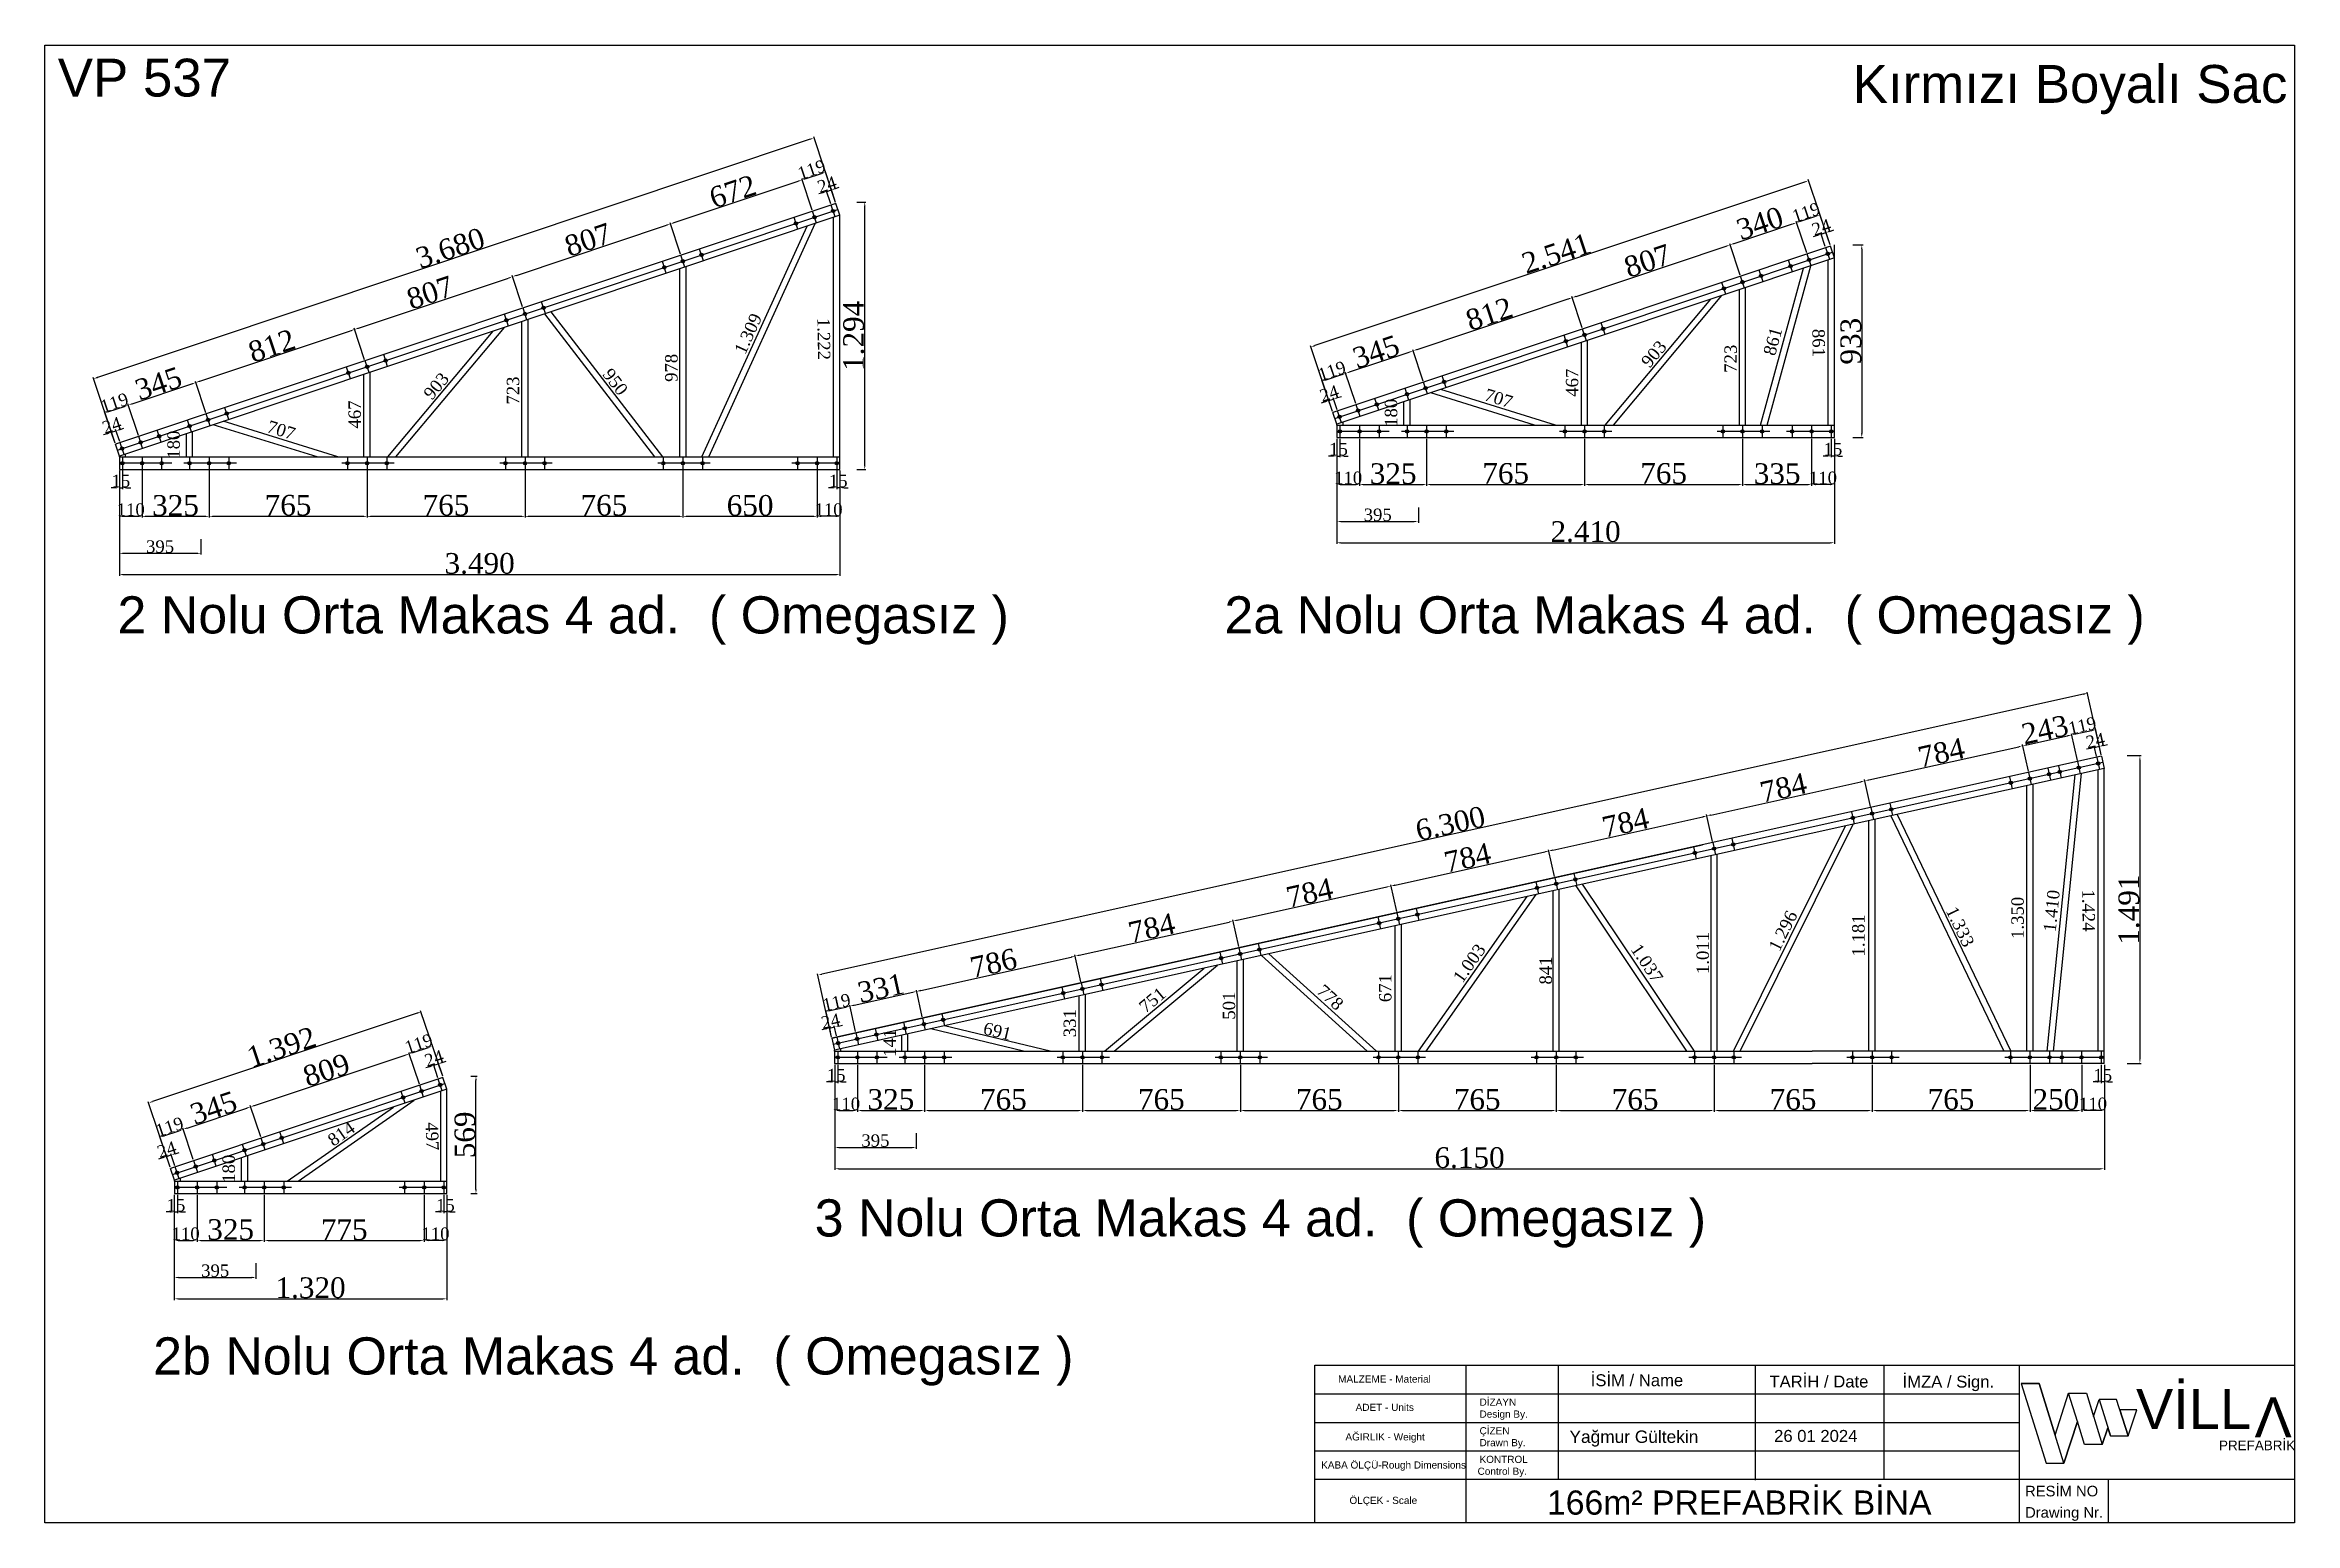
# Model space of a CAD drawing. Header units: millimetres. Extents: x 201962 to 221859, y -224854 to -197588.
# Drawn here: x 209923 to 220821, y -217696 to -210537 of the extents above; entities that cross this region are included whole.
import ezdxf
from ezdxf.enums import TextEntityAlignment as Align

# ---------------------------------------------------------------- set-up
doc = ezdxf.new("R2010")
doc.units = ezdxf.units.MM
doc.header["$MEASUREMENT"] = 0
for name, color, linetype in [('1', 250, 'Continuous'), ('Block1', 255, 'Continuous'), ('DUVAR', 7, 'Continuous'), ('ÖLÇÜLENDİRME', 121, 'Continuous')]:
    doc.layers.add(name, color=color, linetype=linetype)
doc.styles.add('133', font='times.ttf')
doc.styles.get("Standard").update_dxf_attribs({"font": 'arial.ttf'})
doc.dimstyles.new('MAKAS', dxfattribs={"dimscale": 20, "dimtxt": 1.3, "dimasz": 1, "dimexe": 0.3, "dimexo": 0.3, "dimgap": 0.1, "dimtad": 1, "dimrnd": 1, "dimzin": 12, "dimdsep": 46, "dimlunit": 6, "dimtxsty": '133', "dimcen": 0.8, "dimdle": 0.0005, "dimclrd": 4, "dimclre": 6, "dimclrt": 2, "dimazin": 3, "dimtfac": 1, "dimtmove": 0, "dimatfit": 2, "dimldrblk": 'DOTSMALL', "dimfxl": 0, "dimtolj": 1, "dimtzin": 0, "dimarcsym": 0})
doc.dimstyles.new('makas 1', dxfattribs={"dimscale": 20, "dimtxt": 3, "dimasz": 1.2, "dimexe": 0.3, "dimexo": 0.3, "dimgap": 0.1, "dimtad": 1, "dimrnd": 1, "dimzin": 12, "dimdsep": 46, "dimlunit": 6, "dimtxsty": '133', "dimblk": 'NONE', "dimcen": 0.8, "dimdle": 0.0005, "dimse1": 1, "dimse2": 1, "dimsd1": 1, "dimsd2": 1, "dimclrd": 105, "dimclre": 42, "dimclrt": 2, "dimazin": 3, "dimtfac": 1, "dimtmove": 0, "dimatfit": 2, "dimldrblk": 'NONE', "dimfxl": 0, "dimtolj": 1, "dimtzin": 0, "dimarcsym": 0})

msp = doc.modelspace()

# ---------------------------------------------------------------- texts
at = {"attachment_point": 1}
for s, insert, char_height in [('{\\f@Arial Unicode MS|b0|i0|c162|p34;VİLL}', (220050.967, -217046.022), 194.0625), ('{\\f@Arial Unicode MS|b0|i0|c162|p34;PREFABRİK}', (220453.247, -217296.671), 46.575)]:
    msp.add_mtext_dynamic_manual_height_columns(s, width=1137.80697, gutter_width=12.5, heights=[297.917], dxfattribs=dict(at, insert=insert, char_height=char_height))
at = {"insert": (220805.904, -217281.61), "char_height": 194.0625, "attachment_point": 1, "rotation": 180}
msp.add_mtext_dynamic_manual_height_columns('{\\f@Arial Unicode MS|b0|i0|c162|p34;V}', width=1137.80697, gutter_width=12.5, heights=[297.917], dxfattribs=at)
at = {"layer": '1', "color": 0, "lineweight": 25}
for s, height, p in [('MALZEME - Material', 34.6244, (216186.5, -217015.741)), ('İSİM / Name', 57.70734, (217409.882, -217033.105)), ('TARİH / Date', 57.70734, (218275.647, -217039.281)), ('İMZA / Sign.', 57.70734, (218920.455, -217039.897)), ('DİZAYN', 34.6244, (216871.356, -217127.748)), ('ADET - Units', 34.6244, (216271.221, -217152.728)), ('Design By.', 34.6244, (216871.356, -217185.455)), ('AĞIRLIK - Weight', 34.6244, (216221.724, -217295.956)), ('ÇİZEN', 34.6244, (216871.356, -217266.245)), ('Drawn By.', 34.6244, (216871.356, -217323.952)), ('Yağmur Gültekin', 60.01563, (217306.85, -217307.811)), ('KABA ÖLÇÜ-Rough Dimensions', 34.6244, (216104.142, -217432.088)), ('Control By.', 34.6244, (216861.946, -217462.45)), ('KONTROL', 34.6244, (216871.356, -217404.743)), ('RESİM NO', 51.2954, (219513.705, -217566.799)), ('ÖLÇEK - Scale', 34.6244, (216241.282, -217603.416)), ('Drawing Nr.', 51.29541, (219513.705, -217670.099))]:
    msp.add_text(s, height=height, dxfattribs=at).set_placement(p)
msp.add_text('26 01 2024', height=57.7073, dxfattribs=at).set_placement((218701.558, -217302.753), align=Align.RIGHT)
msp.add_text('166m² PREFABRİK BİNA', height=117.07034, dxfattribs=at).set_placement((218129.256, -217655.364), align=Align.CENTER)
at = {"layer": 'ÖLÇÜLENDİRME', "color": 2}
msp.add_text('VP 537', height=183.279, dxfattribs=at).set_placement((209984.564, -210786.974))
at = {"layer": 'ÖLÇÜLENDİRME', "color": 2, "attachment_point": 1}
for s, insert, char_height, width in [('Kırmızı Boyalı Sac', (218678.752, -210634.216), 183.27904, 7657.25151), ('2 Nolu Orta Makas 4 ad.  ( Omegasız )', (210273.998, -213207.527), 180, 11477.02618), ('2a Nolu Orta Makas 4 ad.  ( Omegasız )', (215635.649, -213207.527), 180, 11477.02618), ('3 Nolu Orta Makas 4 ad.  ( Omegasız )', (213650.928, -216128.089), 180, 11477.02618), ('2b Nolu Orta Makas 4 ad.  ( Omegasız )', (210446.714, -216796.568), 180, 11477.02618)]:
    msp.add_mtext(s, dxfattribs=dict(at, insert=insert, char_height=char_height, width=width))

# ---------------------------------------------------------------- blocks, each defined once
blk = doc.blocks.new('*D9842')
at = {"layer": 'Defpoints', "color": 0}
for p in [(210283, -212593), (210298, -212593), (210298, -212682)]:
    blk.add_point(p, dxfattribs=at)
at = {"layer": 'ÖLÇÜLENDİRME', "color": 6, "lineweight": -2, "ltscale": 0.5}
for p, q in [((210283, -212599), (210283, -212688)), ((210298, -212599), (210298, -212688))]:
    blk.add_line(p, q, dxfattribs=at)
at = {"layer": 'ÖLÇÜLENDİRME', "color": 4, "lineweight": -2, "ltscale": 0.5}
for p, q in [((210263, -212682), (210243, -212682)), ((210283, -212682), (210298, -212682)), ((210318, -212682), (210338, -212682))]:
    blk.add_line(p, q, dxfattribs=at)
at = {"layer": 'ÖLÇÜLENDİRME', "color": 4}
for points in [[(210263, -212685), (210263, -212678), (210283, -212682)], [(210318, -212678), (210318, -212685), (210298, -212682)]]:
    blk.add_solid(points, dxfattribs=at)
at = {"layer": 'ÖLÇÜLENDİRME', "color": 2, "insert": (210290, -212649), "char_height": 60, "attachment_point": 5, "style": '133'}
blk.add_mtext('\\A1;15', dxfattribs=at)
blk = doc.blocks.new('_DotSmall')
at = {"color": 0, "linetype": 'ByBlock', "const_width": 0.5}
blk.add_lwpolyline([(-0.0625, 0, 1), (0.0625, 0, 1)], format="xyb", close=True, dxfattribs=at)
blk = doc.blocks.new('*D9843')
at = {"layer": 'Defpoints', "color": 0}
for p in [(210283, -212593), (210393, -212593), (210393, -212820)]:
    blk.add_point(p, dxfattribs=at)
at = {"layer": 'ÖLÇÜLENDİRME', "color": 6, "lineweight": -2, "ltscale": 0.5}
for p, q in [((210283, -212599), (210283, -212826)), ((210393, -212599), (210393, -212826))]:
    blk.add_line(p, q, dxfattribs=at)
at = {"layer": 'ÖLÇÜLENDİRME', "color": 4, "lineweight": -2, "ltscale": 0.5}
blk.add_line((210303, -212820), (210373, -212820), dxfattribs=at)
at = {"layer": 'ÖLÇÜLENDİRME', "color": 4}
for points in [[(210303, -212817), (210303, -212824), (210283, -212820)], [(210373, -212824), (210373, -212817), (210393, -212820)]]:
    blk.add_solid(points, dxfattribs=at)
at = {"layer": 'ÖLÇÜLENDİRME', "color": 2, "insert": (210338, -212788), "char_height": 60, "attachment_point": 5, "style": '133'}
blk.add_mtext('\\A1;110', dxfattribs=at)
blk = doc.blocks.new('*D9844')
at = {"layer": 'Defpoints', "color": 0}
for p in [(210393, -212593), (210718, -212593), (210718, -212820)]:
    blk.add_point(p, dxfattribs=at)
at = {"layer": 'ÖLÇÜLENDİRME', "color": 6, "lineweight": -2, "ltscale": 0.5}
for p, q in [((210393, -212599), (210393, -212826)), ((210718, -212599), (210718, -212826))]:
    blk.add_line(p, q, dxfattribs=at)
at = {"layer": 'ÖLÇÜLENDİRME', "color": 4, "lineweight": -2, "ltscale": 0.5}
blk.add_line((210413, -212820), (210698, -212820), dxfattribs=at)
at = {"layer": 'ÖLÇÜLENDİRME', "color": 4}
for points in [[(210413, -212817), (210413, -212824), (210393, -212820)], [(210698, -212824), (210698, -212817), (210718, -212820)]]:
    blk.add_solid(points, dxfattribs=at)
at = {"layer": 'ÖLÇÜLENDİRME', "color": 2, "insert": (210555, -212768), "char_height": 100, "attachment_point": 5, "style": '133'}
blk.add_mtext('\\A1;325', dxfattribs=at)
blk = doc.blocks.new('*D9845')
at = {"layer": 'Defpoints', "color": 0}
for p in [(210718, -212593), (211483, -212593), (211483, -212820)]:
    blk.add_point(p, dxfattribs=at)
at = {"layer": 'ÖLÇÜLENDİRME', "color": 6, "lineweight": -2, "ltscale": 0.5}
for p, q in [((210718, -212599), (210718, -212826)), ((211483, -212599), (211483, -212826))]:
    blk.add_line(p, q, dxfattribs=at)
at = {"layer": 'ÖLÇÜLENDİRME', "color": 4, "lineweight": -2, "ltscale": 0.5}
blk.add_line((210738, -212820), (211463, -212820), dxfattribs=at)
at = {"layer": 'ÖLÇÜLENDİRME', "color": 4}
for points in [[(210738, -212817), (210738, -212824), (210718, -212820)], [(211463, -212824), (211463, -212817), (211483, -212820)]]:
    blk.add_solid(points, dxfattribs=at)
at = {"layer": 'ÖLÇÜLENDİRME', "color": 2, "insert": (211100, -212767), "char_height": 100, "attachment_point": 5, "style": '133'}
blk.add_mtext('\\A1;765', dxfattribs=at)
blk = doc.blocks.new('*D9846')
at = {"layer": 'Defpoints', "color": 0}
for p in [(211483, -212593), (212248, -212593), (212248, -212820)]:
    blk.add_point(p, dxfattribs=at)
at = {"layer": 'ÖLÇÜLENDİRME', "color": 6, "lineweight": -2, "ltscale": 0.5}
for p, q in [((211483, -212599), (211483, -212826)), ((212248, -212599), (212248, -212826))]:
    blk.add_line(p, q, dxfattribs=at)
at = {"layer": 'ÖLÇÜLENDİRME', "color": 4, "lineweight": -2, "ltscale": 0.5}
blk.add_line((211503, -212820), (212228, -212820), dxfattribs=at)
at = {"layer": 'ÖLÇÜLENDİRME', "color": 4}
for points in [[(211503, -212817), (211503, -212824), (211483, -212820)], [(212228, -212824), (212228, -212817), (212248, -212820)]]:
    blk.add_solid(points, dxfattribs=at)
at = {"layer": 'ÖLÇÜLENDİRME', "color": 2, "insert": (211865, -212767), "char_height": 100, "attachment_point": 5, "style": '133'}
blk.add_mtext('\\A1;765', dxfattribs=at)
blk = doc.blocks.new('*D9847')
at = {"layer": 'Defpoints', "color": 0}
for p in [(212248, -212593), (213013, -212593), (213013, -212820)]:
    blk.add_point(p, dxfattribs=at)
at = {"layer": 'ÖLÇÜLENDİRME', "color": 6, "lineweight": -2, "ltscale": 0.5}
for p, q in [((212248, -212599), (212248, -212826)), ((213013, -212599), (213013, -212826))]:
    blk.add_line(p, q, dxfattribs=at)
at = {"layer": 'ÖLÇÜLENDİRME', "color": 4, "lineweight": -2, "ltscale": 0.5}
blk.add_line((212268, -212820), (212993, -212820), dxfattribs=at)
at = {"layer": 'ÖLÇÜLENDİRME', "color": 4}
for points in [[(212268, -212817), (212268, -212824), (212248, -212820)], [(212993, -212824), (212993, -212817), (213013, -212820)]]:
    blk.add_solid(points, dxfattribs=at)
at = {"layer": 'ÖLÇÜLENDİRME', "color": 2, "insert": (212630, -212767), "char_height": 100, "attachment_point": 5, "style": '133'}
blk.add_mtext('\\A1;765', dxfattribs=at)
blk = doc.blocks.new('*D9848')
at = {"layer": 'Defpoints', "color": 0}
for p in [(213013, -212593), (213663, -212593), (213663, -212820)]:
    blk.add_point(p, dxfattribs=at)
at = {"layer": 'ÖLÇÜLENDİRME', "color": 6, "lineweight": -2, "ltscale": 0.5}
for p, q in [((213013, -212599), (213013, -212826)), ((213663, -212599), (213663, -212826))]:
    blk.add_line(p, q, dxfattribs=at)
at = {"layer": 'ÖLÇÜLENDİRME', "color": 4, "lineweight": -2, "ltscale": 0.5}
blk.add_line((213033, -212820), (213643, -212820), dxfattribs=at)
at = {"layer": 'ÖLÇÜLENDİRME', "color": 4}
for points in [[(213033, -212817), (213033, -212824), (213013, -212820)], [(213643, -212824), (213643, -212817), (213663, -212820)]]:
    blk.add_solid(points, dxfattribs=at)
at = {"layer": 'ÖLÇÜLENDİRME', "color": 2, "insert": (213338, -212768), "char_height": 100, "attachment_point": 5, "style": '133'}
blk.add_mtext('\\A1;650', dxfattribs=at)
blk = doc.blocks.new('*D9850')
at = {"layer": 'Defpoints', "color": 0}
for p in [(210283, -212925), (210678, -212925), (210678, -212999)]:
    blk.add_point(p, dxfattribs=at)
at = {"layer": 'ÖLÇÜLENDİRME', "color": 6, "lineweight": -2, "ltscale": 0.5}
for p, q in [((210283, -212931), (210283, -213005)), ((210678, -212931), (210678, -213005))]:
    blk.add_line(p, q, dxfattribs=at)
at = {"layer": 'ÖLÇÜLENDİRME', "color": 4, "lineweight": -2, "ltscale": 0.5}
blk.add_line((210303, -212999), (210658, -212999), dxfattribs=at)
at = {"layer": 'ÖLÇÜLENDİRME', "color": 4}
for points in [[(210303, -212996), (210303, -213003), (210283, -212999)], [(210658, -213003), (210658, -212996), (210678, -212999)]]:
    blk.add_solid(points, dxfattribs=at)
at = {"layer": 'ÖLÇÜLENDİRME', "color": 2, "insert": (210480, -212967), "char_height": 60, "attachment_point": 5, "style": '133'}
blk.add_mtext('\\A1;395', dxfattribs=at)
blk = doc.blocks.new('*D9851')
at = {"layer": 'Defpoints', "color": 0}
for p in [(213773, -212593), (210283, -212735), (213773, -213102)]:
    blk.add_point(p, dxfattribs=at)
at = {"layer": 'ÖLÇÜLENDİRME', "color": 6, "lineweight": -2, "ltscale": 0.5}
for p, q in [((213773, -212599), (213773, -213108)), ((210283, -212741), (210283, -213108))]:
    blk.add_line(p, q, dxfattribs=at)
at = {"layer": 'ÖLÇÜLENDİRME', "color": 4, "lineweight": -2, "ltscale": 0.5}
blk.add_line((210303, -213102), (213753, -213102), dxfattribs=at)
at = {"layer": 'ÖLÇÜLENDİRME', "color": 4}
for points in [[(210303, -213099), (210303, -213106), (210283, -213102)], [(213753, -213106), (213753, -213099), (213773, -213102)]]:
    blk.add_solid(points, dxfattribs=at)
at = {"layer": 'ÖLÇÜLENDİRME', "color": 2, "insert": (212028, -213049), "char_height": 100, "attachment_point": 5, "style": '133'}
blk.add_mtext('\\A1;3.490', dxfattribs=at)
blk = doc.blocks.new('*D9852')
at = {"layer": 'Defpoints', "color": 0}
for p in [(210579, -212383), (210623, -212383), (210623, -212563)]:
    blk.add_point(p, dxfattribs=at)
at = {"layer": 'Block1', "color": 2, "insert": (210546, -212473), "char_height": 60, "attachment_point": 5, "rotation": 90, "style": '133'}
blk.add_mtext('\\A1;180', dxfattribs=at)
blk = doc.blocks.new('_None')
blk = doc.blocks.new('*D9853')
at = {"layer": 'Defpoints', "color": 0}
for p in [(210703, -212383), (211378, -212592), (211394, -212539)]:
    blk.add_point(p, dxfattribs=at)
at = {"layer": 'Block1', "color": 2, "insert": (211067, -212403), "char_height": 60, "attachment_point": 5, "rotation": 342.7314, "style": '133'}
blk.add_mtext('\\A1;707', dxfattribs=at)
blk = doc.blocks.new('*D9854')
at = {"layer": 'Defpoints', "color": 0}
for p in [(211455, -212094), (211507, -212094), (211507, -212561)]:
    blk.add_point(p, dxfattribs=at)
at = {"layer": 'Block1', "color": 2, "insert": (211423, -212327), "char_height": 60, "attachment_point": 5, "rotation": 90, "style": '133'}
blk.add_mtext('\\A1;467', dxfattribs=at)
blk = doc.blocks.new('*D9855')
at = {"layer": 'Defpoints', "color": 0}
for p in [(212133, -211863), (212162, -211887), (211582, -212580)]:
    blk.add_point(p, dxfattribs=at)
at = {"layer": 'Block1', "color": 2, "insert": (211818, -212189), "char_height": 60, "attachment_point": 5, "rotation": 50.0597, "style": '133'}
blk.add_mtext('\\A1;903', dxfattribs=at)
blk = doc.blocks.new('*D9856')
at = {"layer": 'Defpoints', "color": 0}
for p in [(212265, -211850), (212223, -212573), (212265, -212573)]:
    blk.add_point(p, dxfattribs=at)
at = {"layer": 'Block1', "color": 2, "insert": (212190, -212211), "char_height": 60, "attachment_point": 5, "rotation": 90, "style": '133'}
blk.add_mtext('\\A1;723', dxfattribs=at)
blk = doc.blocks.new('*D9857')
at = {"layer": 'Defpoints', "color": 0}
for p in [(212333, -211840), (212913, -212592), (212949, -212565)]:
    blk.add_point(p, dxfattribs=at)
at = {"layer": 'Block1', "color": 2, "insert": (212685, -212169), "char_height": 60, "attachment_point": 5, "rotation": 307.6087, "style": '133'}
blk.add_mtext('\\A1;950', dxfattribs=at)
blk = doc.blocks.new('*D9858')
at = {"layer": 'Defpoints', "color": 0}
for p in [(212989, -211612), (213040, -211612), (213040, -212590)]:
    blk.add_point(p, dxfattribs=at)
at = {"layer": 'Block1', "color": 2, "insert": (212957, -212101), "char_height": 60, "attachment_point": 5, "rotation": 90, "style": '133'}
blk.add_mtext('\\A1;978', dxfattribs=at)
blk = doc.blocks.new('*D9865')
at = {"layer": 'Defpoints', "color": 0}
for p in [(210267, -212406), (210264, -212471), (210287, -212464)]:
    blk.add_point(p, dxfattribs=at)
at = {"layer": 'ÖLÇÜLENDİRME', "color": 6, "lineweight": -2, "ltscale": 0.5}
for p, q in [((210262, -212466), (210242, -212408)), ((210285, -212458), (210265, -212400))]:
    blk.add_line(p, q, dxfattribs=at)
at = {"layer": 'ÖLÇÜLENDİRME', "color": 4, "lineweight": -2, "ltscale": 0.5}
for p, q in [((210244, -212413), (210267, -212406)), ((210286, -212399), (210305, -212393)), ((210225, -212420), (210206, -212426))]:
    blk.add_line(p, q, dxfattribs=at)
at = {"layer": 'ÖLÇÜLENDİRME', "color": 4}
for points in [[(210285, -212396), (210287, -212403), (210267, -212406)], [(210226, -212423), (210224, -212417), (210244, -212413)]]:
    blk.add_solid(points, dxfattribs=at)
at = {"layer": 'ÖLÇÜLENDİRME', "color": 2, "insert": (210246, -212379), "char_height": 60, "attachment_point": 5, "rotation": 18.4771, "style": '133'}
blk.add_mtext('\\A1;24', dxfattribs=at)
blk = doc.blocks.new('*D9866')
at = {"layer": 'Defpoints', "color": 0}
for p in [(210326, -212282), (210264, -212471), (210377, -212434)]:
    blk.add_point(p, dxfattribs=at)
at = {"layer": 'ÖLÇÜLENDİRME', "color": 4, "lineweight": -2, "ltscale": 0.5}
blk.add_line((210232, -212313), (210307, -212288), dxfattribs=at)
at = {"layer": 'ÖLÇÜLENDİRME', "color": 6, "lineweight": -2, "ltscale": 0.5}
for p, q in [((210375, -212428), (210324, -212276)), ((210262, -212466), (210211, -212314))]:
    blk.add_line(p, q, dxfattribs=at)
at = {"layer": 'ÖLÇÜLENDİRME', "color": 4}
for points in [[(210308, -212291), (210306, -212285), (210326, -212282)], [(210231, -212310), (210233, -212316), (210213, -212319)]]:
    blk.add_solid(points, dxfattribs=at)
at = {"layer": 'ÖLÇÜLENDİRME', "color": 2, "insert": (210259, -212270), "char_height": 60, "attachment_point": 5, "rotation": 18.5025, "style": '133'}
blk.add_mtext('\\A1;119', dxfattribs=at)
blk = doc.blocks.new('*D9867')
at = {"layer": 'Defpoints', "color": 0}
for p in [(210653, -212172), (210703, -212324), (210377, -212434)]:
    blk.add_point(p, dxfattribs=at)
at = {"layer": 'ÖLÇÜLENDİRME', "color": 4, "lineweight": -2, "ltscale": 0.5}
blk.add_line((210345, -212275), (210634, -212179), dxfattribs=at)
at = {"layer": 'ÖLÇÜLENDİRME', "color": 6, "lineweight": -2, "ltscale": 0.5}
for p, q in [((210701, -212319), (210651, -212167)), ((210375, -212428), (210324, -212276))]:
    blk.add_line(p, q, dxfattribs=at)
at = {"layer": 'ÖLÇÜLENDİRME', "color": 4}
for points in [[(210635, -212182), (210632, -212176), (210653, -212172)], [(210344, -212272), (210346, -212278), (210326, -212282)]]:
    blk.add_solid(points, dxfattribs=at)
at = {"layer": 'ÖLÇÜLENDİRME', "color": 2, "insert": (210472, -212177), "char_height": 100, "attachment_point": 5, "rotation": 18.4851, "style": '133'}
blk.add_mtext('\\A1;345', dxfattribs=at)
blk = doc.blocks.new('*D9868')
at = {"layer": 'Defpoints', "color": 0}
for p in [(211422, -211915), (211473, -212067), (210703, -212325)]:
    blk.add_point(p, dxfattribs=at)
at = {"layer": 'ÖLÇÜLENDİRME', "color": 4, "lineweight": -2, "ltscale": 0.5}
blk.add_line((210672, -212166), (211403, -211921), dxfattribs=at)
at = {"layer": 'ÖLÇÜLENDİRME', "color": 6, "lineweight": -2, "ltscale": 0.5}
for p, q in [((211471, -212062), (211421, -211909)), ((210701, -212319), (210651, -212167))]:
    blk.add_line(p, q, dxfattribs=at)
at = {"layer": 'ÖLÇÜLENDİRME', "color": 4}
for points in [[(211405, -211925), (211402, -211918), (211422, -211915)], [(210670, -212163), (210673, -212169), (210653, -212172)]]:
    blk.add_solid(points, dxfattribs=at)
at = {"layer": 'ÖLÇÜLENDİRME', "color": 2, "insert": (211021, -211994), "char_height": 100, "attachment_point": 5, "rotation": 18.4798, "style": '133'}
blk.add_mtext('\\A1;812', dxfattribs=at)
blk = doc.blocks.new('*D9869')
at = {"layer": 'Defpoints', "color": 0}
for p in [(212952, -211404), (213003, -211556), (212238, -211812)]:
    blk.add_point(p, dxfattribs=at)
at = {"layer": 'ÖLÇÜLENDİRME', "color": 4, "lineweight": -2, "ltscale": 0.5}
blk.add_line((212206, -211653), (212933, -211410), dxfattribs=at)
at = {"layer": 'ÖLÇÜLENDİRME', "color": 6, "lineweight": -2, "ltscale": 0.5}
for p, q in [((213001, -211550), (212951, -211398)), ((212236, -211806), (212186, -211654))]:
    blk.add_line(p, q, dxfattribs=at)
at = {"layer": 'ÖLÇÜLENDİRME', "color": 4}
for points in [[(212935, -211413), (212932, -211407), (212952, -211404)], [(212205, -211650), (212207, -211656), (212187, -211659)]]:
    blk.add_solid(points, dxfattribs=at)
at = {"layer": 'ÖLÇÜLENDİRME', "color": 2, "insert": (212553, -211481), "char_height": 100, "attachment_point": 5, "rotation": 18.4771, "style": '133'}
blk.add_mtext('\\A1;807', dxfattribs=at)
blk = doc.blocks.new('*D9870')
at = {"layer": 'Defpoints', "color": 0}
for p in [(213590, -211191), (213641, -211343), (213003, -211556)]:
    blk.add_point(p, dxfattribs=at)
at = {"layer": 'ÖLÇÜLENDİRME', "color": 4, "lineweight": -2, "ltscale": 0.5}
blk.add_line((212971, -211397), (213571, -211197), dxfattribs=at)
at = {"layer": 'ÖLÇÜLENDİRME', "color": 6, "lineweight": -2, "ltscale": 0.5}
for p, q in [((213639, -211337), (213588, -211185)), ((213001, -211550), (212951, -211398))]:
    blk.add_line(p, q, dxfattribs=at)
at = {"layer": 'ÖLÇÜLENDİRME', "color": 4}
for points in [[(213572, -211200), (213570, -211194), (213590, -211191)], [(212970, -211394), (212972, -211401), (212952, -211404)]]:
    blk.add_solid(points, dxfattribs=at)
at = {"layer": 'ÖLÇÜLENDİRME', "color": 2, "insert": (213254, -211247), "char_height": 100, "attachment_point": 5, "rotation": 18.4748, "style": '133'}
blk.add_mtext('\\A1;672', dxfattribs=at)
blk = doc.blocks.new('*D9872')
at = {"layer": 'Defpoints', "color": 0}
for p in [(213703, -211153), (213754, -211305), (213641, -211343)]:
    blk.add_point(p, dxfattribs=at)
at = {"layer": 'ÖLÇÜLENDİRME', "color": 6, "lineweight": -2, "ltscale": 0.5}
for p, q in [((213639, -211337), (213588, -211185)), ((213752, -211300), (213701, -211147))]:
    blk.add_line(p, q, dxfattribs=at)
at = {"layer": 'ÖLÇÜLENDİRME', "color": 4, "lineweight": -2, "ltscale": 0.5}
blk.add_line((213609, -211184), (213684, -211159), dxfattribs=at)
at = {"layer": 'ÖLÇÜLENDİRME', "color": 4}
for points in [[(213608, -211181), (213610, -211188), (213590, -211191)], [(213685, -211163), (213683, -211156), (213703, -211153)]]:
    blk.add_solid(points, dxfattribs=at)
at = {"layer": 'ÖLÇÜLENDİRME', "color": 2, "insert": (213636, -211141), "char_height": 60, "attachment_point": 5, "rotation": 18.4771, "style": '133'}
blk.add_mtext('\\A1;119', dxfattribs=at)
blk = doc.blocks.new('*D9873')
at = {"layer": 'Defpoints', "color": 0}
for p in [(213731, -211313), (213732, -211239), (213754, -211305)]:
    blk.add_point(p, dxfattribs=at)
at = {"layer": 'ÖLÇÜLENDİRME', "color": 4, "lineweight": -2, "ltscale": 0.5}
for p, q in [((213690, -211253), (213671, -211259)), ((213709, -211247), (213732, -211239)), ((213751, -211233), (213770, -211226))]:
    blk.add_line(p, q, dxfattribs=at)
at = {"layer": 'ÖLÇÜLENDİRME', "color": 6, "lineweight": -2, "ltscale": 0.5}
for p, q in [((213729, -211307), (213707, -211241)), ((213752, -211300), (213730, -211233))]:
    blk.add_line(p, q, dxfattribs=at)
at = {"layer": 'ÖLÇÜLENDİRME', "color": 4}
for points in [[(213691, -211256), (213689, -211250), (213709, -211247)], [(213750, -211230), (213752, -211236), (213732, -211239)]]:
    blk.add_solid(points, dxfattribs=at)
at = {"layer": 'ÖLÇÜLENDİRME', "color": 2, "insert": (213710, -211213), "char_height": 60, "attachment_point": 5, "rotation": 18.4771, "style": '133'}
blk.add_mtext('\\A1;24', dxfattribs=at)
blk = doc.blocks.new('*D9874')
at = {"layer": 'Defpoints', "color": 0}
for p in [(213754, -211305), (210158, -212154), (210264, -212471)]:
    blk.add_point(p, dxfattribs=at)
at = {"layer": 'ÖLÇÜLENDİRME', "color": 4, "lineweight": -2, "ltscale": 0.5}
blk.add_line((213629, -210994), (210177, -212147), dxfattribs=at)
at = {"layer": 'ÖLÇÜLENDİRME', "color": 6, "lineweight": -2, "ltscale": 0.5}
for p, q in [((213752, -211300), (213646, -210982)), ((210262, -212466), (210156, -212148))]:
    blk.add_line(p, q, dxfattribs=at)
at = {"layer": 'ÖLÇÜLENDİRME', "color": 4}
for points in [[(213630, -210997), (213628, -210991), (213648, -210988)], [(210176, -212144), (210178, -212151), (210158, -212154)]]:
    blk.add_solid(points, dxfattribs=at)
at = {"layer": 'ÖLÇÜLENDİRME', "color": 2, "insert": (211886, -211521), "char_height": 100, "attachment_point": 5, "rotation": 18.4771, "style": '133'}
blk.add_mtext('\\A1;3.680', dxfattribs=at)
blk = doc.blocks.new('*D9876')
at = {"layer": 'Defpoints', "color": 0}
for p in [(212187, -211659), (212238, -211812), (211473, -212067)]:
    blk.add_point(p, dxfattribs=at)
at = {"layer": 'ÖLÇÜLENDİRME', "color": 4, "lineweight": -2, "ltscale": 0.5}
blk.add_line((211441, -211909), (212168, -211666), dxfattribs=at)
at = {"layer": 'ÖLÇÜLENDİRME', "color": 6, "lineweight": -2, "ltscale": 0.5}
for p, q in [((212236, -211806), (212186, -211654)), ((211471, -212062), (211421, -211909))]:
    blk.add_line(p, q, dxfattribs=at)
at = {"layer": 'ÖLÇÜLENDİRME', "color": 4}
for points in [[(212170, -211669), (212167, -211663), (212187, -211659)], [(211440, -211906), (211442, -211912), (211422, -211915)]]:
    blk.add_solid(points, dxfattribs=at)
at = {"layer": 'ÖLÇÜLENDİRME', "color": 2, "insert": (211788, -211737), "char_height": 100, "attachment_point": 5, "rotation": 18.4771, "style": '133'}
blk.add_mtext('\\A1;807', dxfattribs=at)
blk = doc.blocks.new('*D9880')
at = {"layer": 'Defpoints', "color": 0}
for p in [(213758, -212593), (213773, -212593), (213758, -212682)]:
    blk.add_point(p, dxfattribs=at)
at = {"layer": 'ÖLÇÜLENDİRME', "color": 6, "lineweight": -2, "ltscale": 0.5}
for p, q in [((213758, -212599), (213758, -212688)), ((213773, -212599), (213773, -212688))]:
    blk.add_line(p, q, dxfattribs=at)
at = {"layer": 'ÖLÇÜLENDİRME', "color": 4, "lineweight": -2, "ltscale": 0.5}
for p, q in [((213738, -212682), (213718, -212682)), ((213773, -212682), (213758, -212682)), ((213793, -212682), (213813, -212682))]:
    blk.add_line(p, q, dxfattribs=at)
at = {"layer": 'ÖLÇÜLENDİRME', "color": 4}
for points in [[(213738, -212685), (213738, -212678), (213758, -212682)], [(213793, -212678), (213793, -212685), (213773, -212682)]]:
    blk.add_solid(points, dxfattribs=at)
at = {"layer": 'ÖLÇÜLENDİRME', "color": 2, "insert": (213765, -212649), "char_height": 60, "attachment_point": 5, "style": '133'}
blk.add_mtext('\\A1;15', dxfattribs=at)
blk = doc.blocks.new('*D9881')
at = {"layer": 'Defpoints', "color": 0}
for p in [(213663, -212593), (213773, -212593), (213663, -212820)]:
    blk.add_point(p, dxfattribs=at)
at = {"layer": 'ÖLÇÜLENDİRME', "color": 6, "lineweight": -2, "ltscale": 0.5}
for p, q in [((213663, -212599), (213663, -212826)), ((213773, -212599), (213773, -212826))]:
    blk.add_line(p, q, dxfattribs=at)
at = {"layer": 'ÖLÇÜLENDİRME', "color": 4, "lineweight": -2, "ltscale": 0.5}
blk.add_line((213753, -212820), (213683, -212820), dxfattribs=at)
at = {"layer": 'ÖLÇÜLENDİRME', "color": 4}
for points in [[(213683, -212817), (213683, -212824), (213663, -212820)], [(213753, -212824), (213753, -212817), (213773, -212820)]]:
    blk.add_solid(points, dxfattribs=at)
at = {"layer": 'ÖLÇÜLENDİRME', "color": 2, "insert": (213718, -212788), "char_height": 60, "attachment_point": 5, "style": '133'}
blk.add_mtext('\\A1;110', dxfattribs=at)
blk = doc.blocks.new('*D9882')
at = {"layer": 'Defpoints', "color": 0}
for p in [(213629, -211354), (213684, -211379), (213141, -212570)]:
    blk.add_point(p, dxfattribs=at)
at = {"layer": 'Block1', "color": 2, "insert": (213329, -211936), "char_height": 60, "attachment_point": 5, "rotation": 65.5116, "style": '133'}
blk.add_mtext('\\A1;1.309', dxfattribs=at)
blk = doc.blocks.new('*D9883')
at = {"layer": 'Defpoints', "color": 0}
for p in [(213698, -211350), (213672, -212572), (213716, -212571)]:
    blk.add_point(p, dxfattribs=at)
at = {"layer": 'Block1', "color": 2, "insert": (213695, -211961), "char_height": 60, "attachment_point": 5, "rotation": 270.8101, "style": '133'}
blk.add_mtext('\\A1;1.222', dxfattribs=at)
blk = doc.blocks.new('*D9884')
at = {"layer": 'Defpoints', "color": 0}
for p in [(213849, -211299), (213849, -212593), (213893, -212593)]:
    blk.add_point(p, dxfattribs=at)
at = {"layer": 'ÖLÇÜLENDİRME', "color": 6, "lineweight": -2, "ltscale": 0.5}
for p, q in [((213855, -211299), (213899, -211299)), ((213855, -212593), (213899, -212593))]:
    blk.add_line(p, q, dxfattribs=at)
at = {"layer": 'ÖLÇÜLENDİRME', "color": 4, "lineweight": -2, "ltscale": 0.5}
blk.add_line((213893, -211319), (213893, -212573), dxfattribs=at)
at = {"layer": 'ÖLÇÜLENDİRME', "color": 4}
for points in [[(213897, -211319), (213890, -211319), (213893, -211299)], [(213890, -212573), (213897, -212573), (213893, -212593)]]:
    blk.add_solid(points, dxfattribs=at)
at = {"layer": 'ÖLÇÜLENDİRME', "color": 2, "insert": (213840, -211946), "char_height": 100, "attachment_point": 5, "rotation": 90, "style": '133'}
blk.add_mtext('\\A1;1.294', dxfattribs=at)
blk = doc.blocks.new('*D9885')
at = {"layer": 'Defpoints', "color": 0}
for p in [(216180, -212439), (216195, -212439), (216195, -212528)]:
    blk.add_point(p, dxfattribs=at)
at = {"layer": 'ÖLÇÜLENDİRME', "color": 6, "lineweight": -2, "ltscale": 0.5}
for p, q in [((216180, -212445), (216180, -212534)), ((216195, -212445), (216195, -212534))]:
    blk.add_line(p, q, dxfattribs=at)
at = {"layer": 'ÖLÇÜLENDİRME', "color": 4, "lineweight": -2, "ltscale": 0.5}
for p, q in [((216160, -212528), (216140, -212528)), ((216180, -212528), (216195, -212528)), ((216215, -212528), (216235, -212528))]:
    blk.add_line(p, q, dxfattribs=at)
at = {"layer": 'ÖLÇÜLENDİRME', "color": 4}
for points in [[(216160, -212531), (216160, -212524), (216180, -212528)], [(216215, -212524), (216215, -212531), (216195, -212528)]]:
    blk.add_solid(points, dxfattribs=at)
at = {"layer": 'ÖLÇÜLENDİRME', "color": 2, "insert": (216188, -212495), "char_height": 60, "attachment_point": 5, "style": '133'}
blk.add_mtext('\\A1;15', dxfattribs=at)
blk = doc.blocks.new('*D9886')
at = {"layer": 'Defpoints', "color": 0}
for p in [(216180, -212439), (216290, -212439), (216290, -212666)]:
    blk.add_point(p, dxfattribs=at)
at = {"layer": 'ÖLÇÜLENDİRME', "color": 6, "lineweight": -2, "ltscale": 0.5}
for p, q in [((216180, -212445), (216180, -212672)), ((216290, -212445), (216290, -212672))]:
    blk.add_line(p, q, dxfattribs=at)
at = {"layer": 'ÖLÇÜLENDİRME', "color": 4, "lineweight": -2, "ltscale": 0.5}
blk.add_line((216200, -212666), (216270, -212666), dxfattribs=at)
at = {"layer": 'ÖLÇÜLENDİRME', "color": 4}
for points in [[(216200, -212663), (216200, -212670), (216180, -212666)], [(216270, -212670), (216270, -212663), (216290, -212666)]]:
    blk.add_solid(points, dxfattribs=at)
at = {"layer": 'ÖLÇÜLENDİRME', "color": 2, "insert": (216235, -212634), "char_height": 60, "attachment_point": 5, "style": '133'}
blk.add_mtext('\\A1;110', dxfattribs=at)
blk = doc.blocks.new('*D9887')
at = {"layer": 'Defpoints', "color": 0}
for p in [(216290, -212439), (216615, -212439), (216615, -212666)]:
    blk.add_point(p, dxfattribs=at)
at = {"layer": 'ÖLÇÜLENDİRME', "color": 6, "lineweight": -2, "ltscale": 0.5}
for p, q in [((216290, -212445), (216290, -212672)), ((216615, -212445), (216615, -212672))]:
    blk.add_line(p, q, dxfattribs=at)
at = {"layer": 'ÖLÇÜLENDİRME', "color": 4, "lineweight": -2, "ltscale": 0.5}
blk.add_line((216310, -212666), (216595, -212666), dxfattribs=at)
at = {"layer": 'ÖLÇÜLENDİRME', "color": 4}
for points in [[(216310, -212663), (216310, -212670), (216290, -212666)], [(216595, -212670), (216595, -212663), (216615, -212666)]]:
    blk.add_solid(points, dxfattribs=at)
at = {"layer": 'ÖLÇÜLENDİRME', "color": 2, "insert": (216453, -212614), "char_height": 100, "attachment_point": 5, "style": '133'}
blk.add_mtext('\\A1;325', dxfattribs=at)
blk = doc.blocks.new('*D9888')
at = {"layer": 'Defpoints', "color": 0}
for p in [(216615, -212439), (217380, -212439), (217380, -212666)]:
    blk.add_point(p, dxfattribs=at)
at = {"layer": 'ÖLÇÜLENDİRME', "color": 6, "lineweight": -2, "ltscale": 0.5}
for p, q in [((216615, -212445), (216615, -212672)), ((217380, -212445), (217380, -212672))]:
    blk.add_line(p, q, dxfattribs=at)
at = {"layer": 'ÖLÇÜLENDİRME', "color": 4, "lineweight": -2, "ltscale": 0.5}
blk.add_line((216635, -212666), (217360, -212666), dxfattribs=at)
at = {"layer": 'ÖLÇÜLENDİRME', "color": 4}
for points in [[(216635, -212663), (216635, -212670), (216615, -212666)], [(217360, -212670), (217360, -212663), (217380, -212666)]]:
    blk.add_solid(points, dxfattribs=at)
at = {"layer": 'ÖLÇÜLENDİRME', "color": 2, "insert": (216998, -212613), "char_height": 100, "attachment_point": 5, "style": '133'}
blk.add_mtext('\\A1;765', dxfattribs=at)
blk = doc.blocks.new('*D9889')
at = {"layer": 'Defpoints', "color": 0}
for p in [(217380, -212439), (218145, -212439), (218145, -212666)]:
    blk.add_point(p, dxfattribs=at)
at = {"layer": 'ÖLÇÜLENDİRME', "color": 6, "lineweight": -2, "ltscale": 0.5}
for p, q in [((217380, -212445), (217380, -212672)), ((218145, -212445), (218145, -212672))]:
    blk.add_line(p, q, dxfattribs=at)
at = {"layer": 'ÖLÇÜLENDİRME', "color": 4, "lineweight": -2, "ltscale": 0.5}
blk.add_line((217400, -212666), (218125, -212666), dxfattribs=at)
at = {"layer": 'ÖLÇÜLENDİRME', "color": 4}
for points in [[(217400, -212663), (217400, -212670), (217380, -212666)], [(218125, -212670), (218125, -212663), (218145, -212666)]]:
    blk.add_solid(points, dxfattribs=at)
at = {"layer": 'ÖLÇÜLENDİRME', "color": 2, "insert": (217763, -212613), "char_height": 100, "attachment_point": 5, "style": '133'}
blk.add_mtext('\\A1;765', dxfattribs=at)
blk = doc.blocks.new('*D9890')
at = {"layer": 'Defpoints', "color": 0}
for p in [(218145, -212439), (218480, -212439), (218480, -212666)]:
    blk.add_point(p, dxfattribs=at)
at = {"layer": 'ÖLÇÜLENDİRME', "color": 6, "lineweight": -2, "ltscale": 0.5}
for p, q in [((218145, -212445), (218145, -212672)), ((218480, -212445), (218480, -212672))]:
    blk.add_line(p, q, dxfattribs=at)
at = {"layer": 'ÖLÇÜLENDİRME', "color": 4, "lineweight": -2, "ltscale": 0.5}
blk.add_line((218165, -212666), (218460, -212666), dxfattribs=at)
at = {"layer": 'ÖLÇÜLENDİRME', "color": 4}
for points in [[(218165, -212663), (218165, -212670), (218145, -212666)], [(218460, -212670), (218460, -212663), (218480, -212666)]]:
    blk.add_solid(points, dxfattribs=at)
at = {"layer": 'ÖLÇÜLENDİRME', "color": 2, "insert": (218313, -212614), "char_height": 100, "attachment_point": 5, "style": '133'}
blk.add_mtext('\\A1;335', dxfattribs=at)
blk = doc.blocks.new('*D9892')
at = {"layer": 'Defpoints', "color": 0}
for p in [(216180, -212771), (216575, -212771), (216575, -212845)]:
    blk.add_point(p, dxfattribs=at)
at = {"layer": 'ÖLÇÜLENDİRME', "color": 6, "lineweight": -2, "ltscale": 0.5}
for p, q in [((216180, -212777), (216180, -212851)), ((216575, -212777), (216575, -212851))]:
    blk.add_line(p, q, dxfattribs=at)
at = {"layer": 'ÖLÇÜLENDİRME', "color": 4, "lineweight": -2, "ltscale": 0.5}
blk.add_line((216200, -212845), (216555, -212845), dxfattribs=at)
at = {"layer": 'ÖLÇÜLENDİRME', "color": 4}
for points in [[(216200, -212842), (216200, -212848), (216180, -212845)], [(216555, -212848), (216555, -212842), (216575, -212845)]]:
    blk.add_solid(points, dxfattribs=at)
at = {"layer": 'ÖLÇÜLENDİRME', "color": 2, "insert": (216378, -212813), "char_height": 60, "attachment_point": 5, "style": '133'}
blk.add_mtext('\\A1;395', dxfattribs=at)
blk = doc.blocks.new('*D9893')
at = {"layer": 'Defpoints', "color": 0}
for p in [(218590, -212439), (216180, -212581), (218590, -212948)]:
    blk.add_point(p, dxfattribs=at)
at = {"layer": 'ÖLÇÜLENDİRME', "color": 6, "lineweight": -2, "ltscale": 0.5}
for p, q in [((218590, -212445), (218590, -212954)), ((216180, -212587), (216180, -212954))]:
    blk.add_line(p, q, dxfattribs=at)
at = {"layer": 'ÖLÇÜLENDİRME', "color": 4, "lineweight": -2, "ltscale": 0.5}
blk.add_line((216200, -212948), (218570, -212948), dxfattribs=at)
at = {"layer": 'ÖLÇÜLENDİRME', "color": 4}
for points in [[(216200, -212945), (216200, -212952), (216180, -212948)], [(218570, -212952), (218570, -212945), (218590, -212948)]]:
    blk.add_solid(points, dxfattribs=at)
at = {"layer": 'ÖLÇÜLENDİRME', "color": 2, "insert": (217385, -212895), "char_height": 100, "attachment_point": 5, "style": '133'}
blk.add_mtext('\\A1;2.410', dxfattribs=at)
blk = doc.blocks.new('*D9894')
at = {"layer": 'Defpoints', "color": 0}
for p in [(216476, -212229), (216520, -212229), (216520, -212409)]:
    blk.add_point(p, dxfattribs=at)
at = {"layer": 'Block1', "color": 2, "insert": (216443, -212319), "char_height": 60, "attachment_point": 5, "rotation": 90, "style": '133'}
blk.add_mtext('\\A1;180', dxfattribs=at)
blk = doc.blocks.new('*D9895')
at = {"layer": 'Defpoints', "color": 0}
for p in [(216600, -212229), (217292, -212385), (217275, -212438)]:
    blk.add_point(p, dxfattribs=at)
at = {"layer": 'Block1', "color": 2, "insert": (216964, -212249), "char_height": 60, "attachment_point": 5, "rotation": 342.7314, "style": '133'}
blk.add_mtext('\\A1;707', dxfattribs=at)
blk = doc.blocks.new('*D9896')
at = {"layer": 'Defpoints', "color": 0}
for p in [(217353, -211940), (217404, -211940), (217404, -212407)]:
    blk.add_point(p, dxfattribs=at)
at = {"layer": 'Block1', "color": 2, "insert": (217320, -212173), "char_height": 60, "attachment_point": 5, "rotation": 90, "style": '133'}
blk.add_mtext('\\A1;467', dxfattribs=at)
blk = doc.blocks.new('*D9897')
at = {"layer": 'Defpoints', "color": 0}
for p in [(218031, -211709), (218059, -211733), (217480, -212426)]:
    blk.add_point(p, dxfattribs=at)
at = {"layer": 'Block1', "color": 2, "insert": (217716, -212034), "char_height": 60, "attachment_point": 5, "rotation": 50.0597, "style": '133'}
blk.add_mtext('\\A1;903', dxfattribs=at)
blk = doc.blocks.new('*D9898')
at = {"layer": 'Defpoints', "color": 0}
for p in [(218162, -211696), (218120, -212419), (218162, -212419)]:
    blk.add_point(p, dxfattribs=at)
at = {"layer": 'Block1', "color": 2, "insert": (218088, -212057), "char_height": 60, "attachment_point": 5, "rotation": 90, "style": '133'}
blk.add_mtext('\\A1;723', dxfattribs=at)
blk = doc.blocks.new('*D9901')
at = {"layer": 'Defpoints', "color": 0}
for p in [(216164, -212252), (216161, -212317), (216184, -212310)]:
    blk.add_point(p, dxfattribs=at)
at = {"layer": 'ÖLÇÜLENDİRME', "color": 4, "lineweight": -2, "ltscale": 0.5}
for p, q in [((216123, -212266), (216104, -212272)), ((216142, -212259), (216164, -212252)), ((216183, -212245), (216202, -212239))]:
    blk.add_line(p, q, dxfattribs=at)
at = {"layer": 'ÖLÇÜLENDİRME', "color": 6, "lineweight": -2, "ltscale": 0.5}
for p, q in [((216159, -212312), (216140, -212254)), ((216182, -212304), (216163, -212246))]:
    blk.add_line(p, q, dxfattribs=at)
at = {"layer": 'ÖLÇÜLENDİRME', "color": 4}
for points in [[(216124, -212269), (216122, -212262), (216142, -212259)], [(216182, -212242), (216184, -212249), (216164, -212252)]]:
    blk.add_solid(points, dxfattribs=at)
at = {"layer": 'ÖLÇÜLENDİRME', "color": 2, "insert": (216143, -212225), "char_height": 60, "attachment_point": 5, "rotation": 18.4771, "style": '133'}
blk.add_mtext('\\A1;24', dxfattribs=at)
blk = doc.blocks.new('*D9902')
at = {"layer": 'Defpoints', "color": 0}
for p in [(216223, -212128), (216274, -212280), (216161, -212317)]:
    blk.add_point(p, dxfattribs=at)
at = {"layer": 'ÖLÇÜLENDİRME', "color": 6, "lineweight": -2, "ltscale": 0.5}
for p, q in [((216159, -212312), (216108, -212160)), ((216272, -212274), (216221, -212122))]:
    blk.add_line(p, q, dxfattribs=at)
at = {"layer": 'ÖLÇÜLENDİRME', "color": 4, "lineweight": -2, "ltscale": 0.5}
blk.add_line((216129, -212159), (216204, -212134), dxfattribs=at)
at = {"layer": 'ÖLÇÜLENDİRME', "color": 4}
for points in [[(216128, -212156), (216130, -212162), (216110, -212165)], [(216205, -212137), (216203, -212131), (216223, -212128)]]:
    blk.add_solid(points, dxfattribs=at)
at = {"layer": 'ÖLÇÜLENDİRME', "color": 2, "insert": (216156, -212116), "char_height": 60, "attachment_point": 5, "rotation": 18.5025, "style": '133'}
blk.add_mtext('\\A1;119', dxfattribs=at)
blk = doc.blocks.new('*D9903')
at = {"layer": 'Defpoints', "color": 0}
for p in [(216550, -212018), (216601, -212170), (216274, -212280)]:
    blk.add_point(p, dxfattribs=at)
at = {"layer": 'ÖLÇÜLENDİRME', "color": 4, "lineweight": -2, "ltscale": 0.5}
blk.add_line((216242, -212121), (216531, -212025), dxfattribs=at)
at = {"layer": 'ÖLÇÜLENDİRME', "color": 6, "lineweight": -2, "ltscale": 0.5}
for p, q in [((216599, -212165), (216548, -212013)), ((216272, -212274), (216221, -212122))]:
    blk.add_line(p, q, dxfattribs=at)
at = {"layer": 'ÖLÇÜLENDİRME', "color": 4}
for points in [[(216532, -212028), (216530, -212022), (216550, -212018)], [(216241, -212118), (216243, -212124), (216223, -212128)]]:
    blk.add_solid(points, dxfattribs=at)
at = {"layer": 'ÖLÇÜLENDİRME', "color": 2, "insert": (216370, -212023), "char_height": 100, "attachment_point": 5, "rotation": 18.4851, "style": '133'}
blk.add_mtext('\\A1;345', dxfattribs=at)
blk = doc.blocks.new('*D9904')
at = {"layer": 'Defpoints', "color": 0}
for p in [(217320, -211761), (217371, -211913), (216601, -212170)]:
    blk.add_point(p, dxfattribs=at)
at = {"layer": 'ÖLÇÜLENDİRME', "color": 6, "lineweight": -2, "ltscale": 0.5}
for p, q in [((217369, -211907), (217318, -211755)), ((216599, -212165), (216548, -212013))]:
    blk.add_line(p, q, dxfattribs=at)
at = {"layer": 'ÖLÇÜLENDİRME', "color": 4, "lineweight": -2, "ltscale": 0.5}
blk.add_line((216569, -212012), (217301, -211767), dxfattribs=at)
at = {"layer": 'ÖLÇÜLENDİRME', "color": 4}
for points in [[(217302, -211771), (217300, -211764), (217320, -211761)], [(216568, -212009), (216570, -212015), (216550, -212018)]]:
    blk.add_solid(points, dxfattribs=at)
at = {"layer": 'ÖLÇÜLENDİRME', "color": 2, "insert": (216918, -211840), "char_height": 100, "attachment_point": 5, "rotation": 18.4798, "style": '133'}
blk.add_mtext('\\A1;812', dxfattribs=at)
blk = doc.blocks.new('*D9905')
at = {"layer": 'Defpoints', "color": 0}
for p in [(218407, -211398), (218458, -211550), (218136, -211658)]:
    blk.add_point(p, dxfattribs=at)
at = {"layer": 'ÖLÇÜLENDİRME', "color": 4, "lineweight": -2, "ltscale": 0.5}
blk.add_line((218104, -211499), (218388, -211404), dxfattribs=at)
at = {"layer": 'ÖLÇÜLENDİRME', "color": 6, "lineweight": -2, "ltscale": 0.5}
for p, q in [((218456, -211544), (218405, -211392)), ((218134, -211652), (218083, -211500))]:
    blk.add_line(p, q, dxfattribs=at)
at = {"layer": 'ÖLÇÜLENDİRME', "color": 4}
for points in [[(218389, -211407), (218387, -211401), (218407, -211398)], [(218103, -211496), (218105, -211502), (218085, -211505)]]:
    blk.add_solid(points, dxfattribs=at)
at = {"layer": 'ÖLÇÜLENDİRME', "color": 2, "insert": (218229, -211401), "char_height": 100, "attachment_point": 5, "rotation": 18.4726, "style": '133'}
blk.add_mtext('\\A1;340', dxfattribs=at)
blk = doc.blocks.new('*D9907')
at = {"layer": 'Defpoints', "color": 0}
for p in [(218520, -211360), (218571, -211512), (218458, -211550)]:
    blk.add_point(p, dxfattribs=at)
at = {"layer": 'ÖLÇÜLENDİRME', "color": 6, "lineweight": -2, "ltscale": 0.5}
for p, q in [((218456, -211544), (218405, -211392)), ((218569, -211506), (218518, -211354))]:
    blk.add_line(p, q, dxfattribs=at)
at = {"layer": 'ÖLÇÜLENDİRME', "color": 4, "lineweight": -2, "ltscale": 0.5}
blk.add_line((218426, -211391), (218501, -211366), dxfattribs=at)
at = {"layer": 'ÖLÇÜLENDİRME', "color": 4}
for points in [[(218425, -211388), (218427, -211394), (218407, -211398)], [(218502, -211369), (218500, -211363), (218520, -211360)]]:
    blk.add_solid(points, dxfattribs=at)
at = {"layer": 'ÖLÇÜLENDİRME', "color": 2, "insert": (218453, -211348), "char_height": 60, "attachment_point": 5, "rotation": 18.4771, "style": '133'}
blk.add_mtext('\\A1;119', dxfattribs=at)
blk = doc.blocks.new('*D9908')
at = {"layer": 'Defpoints', "color": 0}
for p in [(218548, -211520), (218549, -211446), (218571, -211512)]:
    blk.add_point(p, dxfattribs=at)
at = {"layer": 'ÖLÇÜLENDİRME', "color": 4, "lineweight": -2, "ltscale": 0.5}
for p, q in [((218507, -211460), (218488, -211466)), ((218526, -211454), (218549, -211446)), ((218568, -211440), (218587, -211433))]:
    blk.add_line(p, q, dxfattribs=at)
at = {"layer": 'ÖLÇÜLENDİRME', "color": 6, "lineweight": -2, "ltscale": 0.5}
for p, q in [((218546, -211514), (218524, -211448)), ((218569, -211506), (218547, -211440))]:
    blk.add_line(p, q, dxfattribs=at)
at = {"layer": 'ÖLÇÜLENDİRME', "color": 4}
for points in [[(218508, -211463), (218506, -211457), (218526, -211454)], [(218567, -211436), (218569, -211443), (218549, -211446)]]:
    blk.add_solid(points, dxfattribs=at)
at = {"layer": 'ÖLÇÜLENDİRME', "color": 2, "insert": (218527, -211420), "char_height": 60, "attachment_point": 5, "rotation": 18.4771, "style": '133'}
blk.add_mtext('\\A1;24', dxfattribs=at)
blk = doc.blocks.new('*D9909')
at = {"layer": 'Defpoints', "color": 0}
for p in [(218571, -211512), (216055, -212000), (216161, -212317)]:
    blk.add_point(p, dxfattribs=at)
at = {"layer": 'ÖLÇÜLENDİRME', "color": 4, "lineweight": -2, "ltscale": 0.5}
blk.add_line((218446, -211201), (216074, -211993), dxfattribs=at)
at = {"layer": 'ÖLÇÜLENDİRME', "color": 6, "lineweight": -2, "ltscale": 0.5}
for p, q in [((218569, -211506), (218463, -211189)), ((216159, -212312), (216053, -211994))]:
    blk.add_line(p, q, dxfattribs=at)
at = {"layer": 'ÖLÇÜLENDİRME', "color": 4}
for points in [[(218447, -211204), (218445, -211198), (218465, -211194)], [(216073, -211990), (216075, -211997), (216055, -212000)]]:
    blk.add_solid(points, dxfattribs=at)
at = {"layer": 'ÖLÇÜLENDİRME', "color": 2, "insert": (217243, -211547), "char_height": 100, "attachment_point": 5, "rotation": 18.4771, "style": '133'}
blk.add_mtext('\\A1;2.541', dxfattribs=at)
blk = doc.blocks.new('*D9910')
at = {"layer": 'Defpoints', "color": 0}
for p in [(218085, -211505), (218136, -211658), (217371, -211913)]:
    blk.add_point(p, dxfattribs=at)
at = {"layer": 'ÖLÇÜLENDİRME', "color": 4, "lineweight": -2, "ltscale": 0.5}
blk.add_line((217339, -211755), (218066, -211512), dxfattribs=at)
at = {"layer": 'ÖLÇÜLENDİRME', "color": 6, "lineweight": -2, "ltscale": 0.5}
for p, q in [((218134, -211652), (218083, -211500)), ((217369, -211908), (217318, -211755))]:
    blk.add_line(p, q, dxfattribs=at)
at = {"layer": 'ÖLÇÜLENDİRME', "color": 4}
for points in [[(218067, -211515), (218065, -211509), (218085, -211505)], [(217338, -211752), (217340, -211758), (217320, -211761)]]:
    blk.add_solid(points, dxfattribs=at)
at = {"layer": 'ÖLÇÜLENDİRME', "color": 2, "insert": (217685, -211583), "char_height": 100, "attachment_point": 5, "rotation": 18.4771, "style": '133'}
blk.add_mtext('\\A1;807', dxfattribs=at)
blk = doc.blocks.new('*D9916')
at = {"layer": 'Defpoints', "color": 0}
for p in [(218438, -211566), (218482, -211578), (218254, -212409)]:
    blk.add_point(p, dxfattribs=at)
at = {"layer": 'Block1', "color": 2, "insert": (218292, -211973), "char_height": 60, "attachment_point": 5, "rotation": 74.6715, "style": '133'}
blk.add_mtext('\\A1;861', dxfattribs=at)
blk = doc.blocks.new('*D9917')
at = {"layer": 'Defpoints', "color": 0}
for p in [(218515, -211550), (218490, -212411), (218532, -212410)]:
    blk.add_point(p, dxfattribs=at)
at = {"layer": 'Block1', "color": 2, "insert": (218514, -211980), "char_height": 60, "attachment_point": 5, "rotation": 271.1497, "style": '133'}
blk.add_mtext('\\A1;861', dxfattribs=at)
blk = doc.blocks.new('*D9918')
at = {"layer": 'Defpoints', "color": 0}
for p in [(218575, -212439), (218590, -212439), (218575, -212528)]:
    blk.add_point(p, dxfattribs=at)
at = {"layer": 'ÖLÇÜLENDİRME', "color": 6, "lineweight": -2, "ltscale": 0.5}
for p, q in [((218575, -212445), (218575, -212534)), ((218590, -212445), (218590, -212534))]:
    blk.add_line(p, q, dxfattribs=at)
at = {"layer": 'ÖLÇÜLENDİRME', "color": 4, "lineweight": -2, "ltscale": 0.5}
for p, q in [((218555, -212528), (218535, -212528)), ((218590, -212528), (218575, -212528)), ((218610, -212528), (218630, -212528))]:
    blk.add_line(p, q, dxfattribs=at)
at = {"layer": 'ÖLÇÜLENDİRME', "color": 4}
for points in [[(218555, -212531), (218555, -212524), (218575, -212528)], [(218610, -212524), (218610, -212531), (218590, -212528)]]:
    blk.add_solid(points, dxfattribs=at)
at = {"layer": 'ÖLÇÜLENDİRME', "color": 2, "insert": (218583, -212495), "char_height": 60, "attachment_point": 5, "style": '133'}
blk.add_mtext('\\A1;15', dxfattribs=at)
blk = doc.blocks.new('*D9919')
at = {"layer": 'Defpoints', "color": 0}
for p in [(218480, -212439), (218590, -212439), (218480, -212666)]:
    blk.add_point(p, dxfattribs=at)
at = {"layer": 'ÖLÇÜLENDİRME', "color": 6, "lineweight": -2, "ltscale": 0.5}
for p, q in [((218480, -212445), (218480, -212672)), ((218590, -212445), (218590, -212672))]:
    blk.add_line(p, q, dxfattribs=at)
at = {"layer": 'ÖLÇÜLENDİRME', "color": 4, "lineweight": -2, "ltscale": 0.5}
blk.add_line((218570, -212666), (218500, -212666), dxfattribs=at)
at = {"layer": 'ÖLÇÜLENDİRME', "color": 4}
for points in [[(218500, -212663), (218500, -212670), (218480, -212666)], [(218570, -212670), (218570, -212663), (218590, -212666)]]:
    blk.add_solid(points, dxfattribs=at)
at = {"layer": 'ÖLÇÜLENDİRME', "color": 2, "insert": (218535, -212634), "char_height": 60, "attachment_point": 5, "style": '133'}
blk.add_mtext('\\A1;110', dxfattribs=at)
blk = doc.blocks.new('*D9920')
at = {"layer": 'Defpoints', "color": 0}
for p in [(218673, -211506), (218673, -212439), (218723, -212439)]:
    blk.add_point(p, dxfattribs=at)
at = {"layer": 'ÖLÇÜLENDİRME', "color": 6, "lineweight": -2, "ltscale": 0.5}
for p, q in [((218679, -211506), (218729, -211506)), ((218679, -212439), (218729, -212439))]:
    blk.add_line(p, q, dxfattribs=at)
at = {"layer": 'ÖLÇÜLENDİRME', "color": 4, "lineweight": -2, "ltscale": 0.5}
blk.add_line((218723, -211526), (218723, -212419), dxfattribs=at)
at = {"layer": 'ÖLÇÜLENDİRME', "color": 4}
for points in [[(218726, -211526), (218719, -211526), (218723, -211506)], [(218719, -212419), (218726, -212419), (218723, -212439)]]:
    blk.add_solid(points, dxfattribs=at)
at = {"layer": 'ÖLÇÜLENDİRME', "color": 2, "insert": (218670, -211972), "char_height": 100, "attachment_point": 5, "rotation": 90, "style": '133'}
blk.add_mtext('\\A1;933', dxfattribs=at)
blk = doc.blocks.new('*D9921')
at = {"layer": 'Defpoints', "color": 0}
for p in [(210549, -216100), (210564, -216100), (210564, -216189)]:
    blk.add_point(p, dxfattribs=at)
at = {"layer": 'ÖLÇÜLENDİRME', "color": 6, "lineweight": -2, "ltscale": 0.5}
for p, q in [((210549, -216106), (210549, -216195)), ((210564, -216106), (210564, -216195))]:
    blk.add_line(p, q, dxfattribs=at)
at = {"layer": 'ÖLÇÜLENDİRME', "color": 4, "lineweight": -2, "ltscale": 0.5}
for p, q in [((210529, -216189), (210509, -216189)), ((210549, -216189), (210564, -216189)), ((210584, -216189), (210604, -216189))]:
    blk.add_line(p, q, dxfattribs=at)
at = {"layer": 'ÖLÇÜLENDİRME', "color": 4}
for points in [[(210529, -216193), (210529, -216186), (210549, -216189)], [(210584, -216186), (210584, -216193), (210564, -216189)]]:
    blk.add_solid(points, dxfattribs=at)
at = {"layer": 'ÖLÇÜLENDİRME', "color": 2, "insert": (210557, -216157), "char_height": 60, "attachment_point": 5, "style": '133'}
blk.add_mtext('\\A1;15', dxfattribs=at)
blk = doc.blocks.new('*D9922')
at = {"layer": 'Defpoints', "color": 0}
for p in [(210549, -216100), (210659, -216100), (210659, -216328)]:
    blk.add_point(p, dxfattribs=at)
at = {"layer": 'ÖLÇÜLENDİRME', "color": 6, "lineweight": -2, "ltscale": 0.5}
for p, q in [((210549, -216106), (210549, -216334)), ((210659, -216106), (210659, -216334))]:
    blk.add_line(p, q, dxfattribs=at)
at = {"layer": 'ÖLÇÜLENDİRME', "color": 4, "lineweight": -2, "ltscale": 0.5}
blk.add_line((210569, -216328), (210639, -216328), dxfattribs=at)
at = {"layer": 'ÖLÇÜLENDİRME', "color": 4}
for points in [[(210569, -216325), (210569, -216331), (210549, -216328)], [(210639, -216331), (210639, -216325), (210659, -216328)]]:
    blk.add_solid(points, dxfattribs=at)
at = {"layer": 'ÖLÇÜLENDİRME', "color": 2, "insert": (210604, -216295), "char_height": 60, "attachment_point": 5, "style": '133'}
blk.add_mtext('\\A1;110', dxfattribs=at)
blk = doc.blocks.new('*D9923')
at = {"layer": 'Defpoints', "color": 0}
for p in [(210659, -216100), (210984, -216100), (210984, -216328)]:
    blk.add_point(p, dxfattribs=at)
at = {"layer": 'ÖLÇÜLENDİRME', "color": 6, "lineweight": -2, "ltscale": 0.5}
for p, q in [((210659, -216106), (210659, -216334)), ((210984, -216106), (210984, -216334))]:
    blk.add_line(p, q, dxfattribs=at)
at = {"layer": 'ÖLÇÜLENDİRME', "color": 4, "lineweight": -2, "ltscale": 0.5}
blk.add_line((210679, -216328), (210964, -216328), dxfattribs=at)
at = {"layer": 'ÖLÇÜLENDİRME', "color": 4}
for points in [[(210679, -216325), (210679, -216331), (210659, -216328)], [(210964, -216331), (210964, -216325), (210984, -216328)]]:
    blk.add_solid(points, dxfattribs=at)
at = {"layer": 'ÖLÇÜLENDİRME', "color": 2, "insert": (210822, -216275), "char_height": 100, "attachment_point": 5, "style": '133'}
blk.add_mtext('\\A1;325', dxfattribs=at)
blk = doc.blocks.new('*D9924')
at = {"layer": 'Defpoints', "color": 0}
for p in [(210984, -216100), (211759, -216100), (211759, -216328)]:
    blk.add_point(p, dxfattribs=at)
at = {"layer": 'ÖLÇÜLENDİRME', "color": 6, "lineweight": -2, "ltscale": 0.5}
for p, q in [((210984, -216106), (210984, -216334)), ((211759, -216106), (211759, -216334))]:
    blk.add_line(p, q, dxfattribs=at)
at = {"layer": 'ÖLÇÜLENDİRME', "color": 4, "lineweight": -2, "ltscale": 0.5}
blk.add_line((211004, -216328), (211739, -216328), dxfattribs=at)
at = {"layer": 'ÖLÇÜLENDİRME', "color": 4}
for points in [[(211004, -216325), (211004, -216331), (210984, -216328)], [(211739, -216331), (211739, -216325), (211759, -216328)]]:
    blk.add_solid(points, dxfattribs=at)
at = {"layer": 'ÖLÇÜLENDİRME', "color": 2, "insert": (211372, -216276), "char_height": 100, "attachment_point": 5, "style": '133'}
blk.add_mtext('\\A1;775', dxfattribs=at)
blk = doc.blocks.new('*D9927')
at = {"layer": 'Defpoints', "color": 0}
for p in [(210549, -216432), (210944, -216432), (210944, -216507)]:
    blk.add_point(p, dxfattribs=at)
at = {"layer": 'ÖLÇÜLENDİRME', "color": 6, "lineweight": -2, "ltscale": 0.5}
for p, q in [((210549, -216438), (210549, -216513)), ((210944, -216438), (210944, -216513))]:
    blk.add_line(p, q, dxfattribs=at)
at = {"layer": 'ÖLÇÜLENDİRME', "color": 4, "lineweight": -2, "ltscale": 0.5}
blk.add_line((210569, -216507), (210924, -216507), dxfattribs=at)
at = {"layer": 'ÖLÇÜLENDİRME', "color": 4}
for points in [[(210569, -216503), (210569, -216510), (210549, -216507)], [(210924, -216510), (210924, -216503), (210944, -216507)]]:
    blk.add_solid(points, dxfattribs=at)
at = {"layer": 'ÖLÇÜLENDİRME', "color": 2, "insert": (210747, -216474), "char_height": 60, "attachment_point": 5, "style": '133'}
blk.add_mtext('\\A1;395', dxfattribs=at)
blk = doc.blocks.new('*D9928')
at = {"layer": 'Defpoints', "color": 0}
for p in [(211869, -216100), (210549, -216243), (211869, -216610)]:
    blk.add_point(p, dxfattribs=at)
at = {"layer": 'ÖLÇÜLENDİRME', "color": 6, "lineweight": -2, "ltscale": 0.5}
for p, q in [((211869, -216106), (211869, -216616)), ((210549, -216249), (210549, -216616))]:
    blk.add_line(p, q, dxfattribs=at)
at = {"layer": 'ÖLÇÜLENDİRME', "color": 4, "lineweight": -2, "ltscale": 0.5}
blk.add_line((210569, -216610), (211849, -216610), dxfattribs=at)
at = {"layer": 'ÖLÇÜLENDİRME', "color": 4}
for points in [[(210569, -216607), (210569, -216613), (210549, -216610)], [(211849, -216613), (211849, -216607), (211869, -216610)]]:
    blk.add_solid(points, dxfattribs=at)
at = {"layer": 'ÖLÇÜLENDİRME', "color": 2, "insert": (211209, -216557), "char_height": 100, "attachment_point": 5, "style": '133'}
blk.add_mtext('\\A1;1.320', dxfattribs=at)
blk = doc.blocks.new('*D9929')
at = {"layer": 'Defpoints', "color": 0}
for p in [(210845, -215891), (210889, -215891), (210889, -216070)]:
    blk.add_point(p, dxfattribs=at)
at = {"layer": 'Block1', "color": 2, "insert": (210813, -215980), "char_height": 60, "attachment_point": 5, "rotation": 90, "style": '133'}
blk.add_mtext('\\A1;180', dxfattribs=at)
blk = doc.blocks.new('*D9934')
at = {"layer": 'Defpoints', "color": 0}
for p in [(210530, -215979), (210534, -215913), (210553, -215971)]:
    blk.add_point(p, dxfattribs=at)
at = {"layer": 'ÖLÇÜLENDİRME', "color": 4, "lineweight": -2, "ltscale": 0.5}
for p, q in [((210492, -215927), (210473, -215934)), ((210511, -215921), (210534, -215913)), ((210553, -215907), (210572, -215901))]:
    blk.add_line(p, q, dxfattribs=at)
at = {"layer": 'ÖLÇÜLENDİRME', "color": 6, "lineweight": -2, "ltscale": 0.5}
for p, q in [((210529, -215973), (210509, -215915)), ((210551, -215966), (210532, -215908))]:
    blk.add_line(p, q, dxfattribs=at)
at = {"layer": 'ÖLÇÜLENDİRME', "color": 4}
for points in [[(210493, -215930), (210491, -215924), (210511, -215921)], [(210552, -215904), (210554, -215910), (210534, -215913)]]:
    blk.add_solid(points, dxfattribs=at)
at = {"layer": 'ÖLÇÜLENDİRME', "color": 2, "insert": (210512, -215887), "char_height": 60, "attachment_point": 5, "rotation": 18.4771, "style": '133'}
blk.add_mtext('\\A1;24', dxfattribs=at)
blk = doc.blocks.new('*D9935')
at = {"layer": 'Defpoints', "color": 0}
for p in [(210592, -215789), (210530, -215979), (210643, -215941)]:
    blk.add_point(p, dxfattribs=at)
at = {"layer": 'ÖLÇÜLENDİRME', "color": 6, "lineweight": -2, "ltscale": 0.5}
for p, q in [((210641, -215936), (210591, -215784)), ((210529, -215973), (210478, -215821))]:
    blk.add_line(p, q, dxfattribs=at)
at = {"layer": 'ÖLÇÜLENDİRME', "color": 4, "lineweight": -2, "ltscale": 0.5}
blk.add_line((210499, -215821), (210573, -215796), dxfattribs=at)
at = {"layer": 'ÖLÇÜLENDİRME', "color": 4}
for points in [[(210575, -215799), (210572, -215792), (210592, -215789)], [(210498, -215817), (210500, -215824), (210480, -215827)]]:
    blk.add_solid(points, dxfattribs=at)
at = {"layer": 'ÖLÇÜLENDİRME', "color": 2, "insert": (210526, -215777), "char_height": 60, "attachment_point": 5, "rotation": 18.5025, "style": '133'}
blk.add_mtext('\\A1;119', dxfattribs=at)
blk = doc.blocks.new('*D9936')
at = {"layer": 'Defpoints', "color": 0}
for p in [(210919, -215680), (210970, -215832), (210643, -215941)]:
    blk.add_point(p, dxfattribs=at)
at = {"layer": 'ÖLÇÜLENDİRME', "color": 6, "lineweight": -2, "ltscale": 0.5}
for p, q in [((210968, -215826), (210917, -215674)), ((210641, -215936), (210591, -215783))]:
    blk.add_line(p, q, dxfattribs=at)
at = {"layer": 'ÖLÇÜLENDİRME', "color": 4, "lineweight": -2, "ltscale": 0.5}
blk.add_line((210611, -215783), (210900, -215686), dxfattribs=at)
at = {"layer": 'ÖLÇÜLENDİRME', "color": 4}
for points in [[(210901, -215689), (210899, -215683), (210919, -215680)], [(210610, -215780), (210613, -215786), (210592, -215789)]]:
    blk.add_solid(points, dxfattribs=at)
at = {"layer": 'ÖLÇÜLENDİRME', "color": 2, "insert": (210739, -215685), "char_height": 100, "attachment_point": 5, "rotation": 18.4851, "style": '133'}
blk.add_mtext('\\A1;345', dxfattribs=at)
blk = doc.blocks.new('*D9937')
at = {"layer": 'Defpoints', "color": 0}
for p in [(211687, -215423), (211738, -215576), (210970, -215832)]:
    blk.add_point(p, dxfattribs=at)
at = {"layer": 'ÖLÇÜLENDİRME', "color": 4, "lineweight": -2, "ltscale": 0.5}
blk.add_line((210938, -215674), (211668, -215430), dxfattribs=at)
at = {"layer": 'ÖLÇÜLENDİRME', "color": 6, "lineweight": -2, "ltscale": 0.5}
for p, q in [((211736, -215570), (211685, -215418)), ((210968, -215826), (210917, -215674))]:
    blk.add_line(p, q, dxfattribs=at)
at = {"layer": 'ÖLÇÜLENDİRME', "color": 4}
for points in [[(211669, -215433), (211667, -215427), (211687, -215423)], [(210937, -215670), (210939, -215677), (210919, -215680)]]:
    blk.add_solid(points, dxfattribs=at)
at = {"layer": 'ÖLÇÜLENDİRME', "color": 2, "insert": (211286, -215502), "char_height": 100, "attachment_point": 5, "rotation": 18.4798, "style": '133'}
blk.add_mtext('\\A1;809', dxfattribs=at)
blk = doc.blocks.new('*D9939')
at = {"layer": 'Defpoints', "color": 0}
for p in [(211800, -215386), (211850, -215538), (211738, -215576)]:
    blk.add_point(p, dxfattribs=at)
at = {"layer": 'ÖLÇÜLENDİRME', "color": 6, "lineweight": -2, "ltscale": 0.5}
for p, q in [((211736, -215570), (211685, -215418)), ((211849, -215532), (211798, -215380))]:
    blk.add_line(p, q, dxfattribs=at)
at = {"layer": 'ÖLÇÜLENDİRME', "color": 4, "lineweight": -2, "ltscale": 0.5}
blk.add_line((211706, -215417), (211781, -215392), dxfattribs=at)
at = {"layer": 'ÖLÇÜLENDİRME', "color": 4}
for points in [[(211705, -215414), (211707, -215420), (211687, -215423)], [(211782, -215395), (211780, -215389), (211800, -215386)]]:
    blk.add_solid(points, dxfattribs=at)
at = {"layer": 'ÖLÇÜLENDİRME', "color": 2, "insert": (211733, -215374), "char_height": 60, "attachment_point": 5, "rotation": 18.4771, "style": '133'}
blk.add_mtext('\\A1;119', dxfattribs=at)
blk = doc.blocks.new('*D9940')
at = {"layer": 'Defpoints', "color": 0}
for p in [(211828, -215472), (211828, -215546), (211850, -215538)]:
    blk.add_point(p, dxfattribs=at)
at = {"layer": 'ÖLÇÜLENDİRME', "color": 4, "lineweight": -2, "ltscale": 0.5}
for p, q in [((211847, -215466), (211866, -215459)), ((211787, -215486), (211768, -215492)), ((211806, -215479), (211828, -215472))]:
    blk.add_line(p, q, dxfattribs=at)
at = {"layer": 'ÖLÇÜLENDİRME', "color": 6, "lineweight": -2, "ltscale": 0.5}
for p, q in [((211826, -215540), (211804, -215474)), ((211849, -215532), (211826, -215466))]:
    blk.add_line(p, q, dxfattribs=at)
at = {"layer": 'ÖLÇÜLENDİRME', "color": 4}
for points in [[(211846, -215462), (211848, -215469), (211828, -215472)], [(211788, -215489), (211786, -215483), (211806, -215479)]]:
    blk.add_solid(points, dxfattribs=at)
at = {"layer": 'ÖLÇÜLENDİRME', "color": 2, "insert": (211807, -215445), "char_height": 60, "attachment_point": 5, "rotation": 18.4771, "style": '133'}
blk.add_mtext('\\A1;24', dxfattribs=at)
blk = doc.blocks.new('*D9941')
at = {"layer": 'Defpoints', "color": 0}
for p in [(211850, -215538), (210424, -215661), (210530, -215979)]:
    blk.add_point(p, dxfattribs=at)
at = {"layer": 'ÖLÇÜLENDİRME', "color": 4, "lineweight": -2, "ltscale": 0.5}
blk.add_line((211725, -215227), (210443, -215655), dxfattribs=at)
at = {"layer": 'ÖLÇÜLENDİRME', "color": 6, "lineweight": -2, "ltscale": 0.5}
for p, q in [((211849, -215532), (211742, -215215)), ((210529, -215973), (210422, -215656))]:
    blk.add_line(p, q, dxfattribs=at)
at = {"layer": 'ÖLÇÜLENDİRME', "color": 4}
for points in [[(211726, -215230), (211724, -215223), (211744, -215220)], [(210442, -215652), (210444, -215658), (210424, -215661)]]:
    blk.add_solid(points, dxfattribs=at)
at = {"layer": 'ÖLÇÜLENDİRME', "color": 2, "insert": (211068, -215391), "char_height": 100, "attachment_point": 5, "rotation": 18.4771, "style": '133'}
blk.add_mtext('\\A1;1.392', dxfattribs=at)
blk = doc.blocks.new('*D9948')
at = {"layer": 'Defpoints', "color": 0}
for p in [(211854, -216100), (211869, -216100), (211854, -216189)]:
    blk.add_point(p, dxfattribs=at)
at = {"layer": 'ÖLÇÜLENDİRME', "color": 6, "lineweight": -2, "ltscale": 0.5}
for p, q in [((211854, -216106), (211854, -216195)), ((211869, -216106), (211869, -216195))]:
    blk.add_line(p, q, dxfattribs=at)
at = {"layer": 'ÖLÇÜLENDİRME', "color": 4, "lineweight": -2, "ltscale": 0.5}
for p, q in [((211834, -216189), (211814, -216189)), ((211869, -216189), (211854, -216189)), ((211889, -216189), (211909, -216189))]:
    blk.add_line(p, q, dxfattribs=at)
at = {"layer": 'ÖLÇÜLENDİRME', "color": 4}
for points in [[(211834, -216193), (211834, -216186), (211854, -216189)], [(211889, -216186), (211889, -216193), (211869, -216189)]]:
    blk.add_solid(points, dxfattribs=at)
at = {"layer": 'ÖLÇÜLENDİRME', "color": 2, "insert": (211862, -216157), "char_height": 60, "attachment_point": 5, "style": '133'}
blk.add_mtext('\\A1;15', dxfattribs=at)
blk = doc.blocks.new('*D9949')
at = {"layer": 'Defpoints', "color": 0}
for p in [(211759, -216100), (211869, -216100), (211759, -216328)]:
    blk.add_point(p, dxfattribs=at)
at = {"layer": 'ÖLÇÜLENDİRME', "color": 6, "lineweight": -2, "ltscale": 0.5}
for p, q in [((211759, -216106), (211759, -216334)), ((211869, -216106), (211869, -216334))]:
    blk.add_line(p, q, dxfattribs=at)
at = {"layer": 'ÖLÇÜLENDİRME', "color": 4, "lineweight": -2, "ltscale": 0.5}
blk.add_line((211849, -216328), (211779, -216328), dxfattribs=at)
at = {"layer": 'ÖLÇÜLENDİRME', "color": 4}
for points in [[(211779, -216325), (211779, -216331), (211759, -216328)], [(211849, -216331), (211849, -216325), (211869, -216328)]]:
    blk.add_solid(points, dxfattribs=at)
at = {"layer": 'ÖLÇÜLENDİRME', "color": 2, "insert": (211814, -216295), "char_height": 60, "attachment_point": 5, "style": '133'}
blk.add_mtext('\\A1;110', dxfattribs=at)
blk = doc.blocks.new('*D9950')
at = {"layer": 'Defpoints', "color": 0}
for p in [(211711, -215604), (211747, -215656), (211079, -216122)]:
    blk.add_point(p, dxfattribs=at)
at = {"layer": 'Block1', "color": 2, "insert": (211358, -215811), "char_height": 60, "attachment_point": 5, "rotation": 34.9275, "style": '133'}
blk.add_mtext('\\A1;814', dxfattribs=at)
blk = doc.blocks.new('*D9951')
at = {"layer": 'Defpoints', "color": 0}
for p in [(211806, -215574), (211774, -216072), (211824, -216070)]:
    blk.add_point(p, dxfattribs=at)
at = {"layer": 'Block1', "color": 2, "insert": (211798, -215823), "char_height": 60, "attachment_point": 5, "rotation": 271.9929, "style": '133'}
blk.add_mtext('\\A1;497', dxfattribs=at)
blk = doc.blocks.new('*D9952')
at = {"layer": 'Defpoints', "color": 0}
for p in [(211980, -215532), (212010, -215532), (211980, -216100)]:
    blk.add_point(p, dxfattribs=at)
at = {"layer": 'ÖLÇÜLENDİRME', "color": 6, "lineweight": -2, "ltscale": 0.5}
for p, q in [((211986, -215532), (212016, -215532)), ((211986, -216100), (212016, -216100))]:
    blk.add_line(p, q, dxfattribs=at)
at = {"layer": 'ÖLÇÜLENDİRME', "color": 4, "lineweight": -2, "ltscale": 0.5}
blk.add_line((212010, -216080), (212010, -215552), dxfattribs=at)
at = {"layer": 'ÖLÇÜLENDİRME', "color": 4}
for points in [[(212014, -215552), (212007, -215552), (212010, -215532)], [(212007, -216080), (212014, -216080), (212010, -216100)]]:
    blk.add_solid(points, dxfattribs=at)
at = {"layer": 'ÖLÇÜLENDİRME', "color": 2, "insert": (211957, -215816), "char_height": 100, "attachment_point": 5, "rotation": 90, "style": '133'}
blk.add_mtext('\\A1;569', dxfattribs=at)
blk = doc.blocks.new('*D9965')
at = {"layer": 'Defpoints', "color": 0}
for p in [(213748, -215470), (213763, -215470), (213763, -215559)]:
    blk.add_point(p, dxfattribs=at)
at = {"layer": 'ÖLÇÜLENDİRME', "color": 4, "lineweight": -2, "ltscale": 0.5}
for p, q in [((213728, -215559), (213708, -215559)), ((213748, -215559), (213763, -215559)), ((213783, -215559), (213803, -215559))]:
    blk.add_line(p, q, dxfattribs=at)
at = {"layer": 'ÖLÇÜLENDİRME', "color": 6, "lineweight": -2, "ltscale": 0.5}
for p, q in [((213748, -215476), (213748, -215565)), ((213763, -215476), (213763, -215565))]:
    blk.add_line(p, q, dxfattribs=at)
at = {"layer": 'ÖLÇÜLENDİRME', "color": 4}
for points in [[(213728, -215563), (213728, -215556), (213748, -215559)], [(213783, -215556), (213783, -215563), (213763, -215559)]]:
    blk.add_solid(points, dxfattribs=at)
at = {"layer": 'ÖLÇÜLENDİRME', "color": 2, "insert": (213755, -215527), "char_height": 60, "attachment_point": 5, "style": '133'}
blk.add_mtext('\\A1;15', dxfattribs=at)
blk = doc.blocks.new('*D9966')
at = {"layer": 'Defpoints', "color": 0}
for p in [(213748, -215470), (213858, -215470), (213858, -215698)]:
    blk.add_point(p, dxfattribs=at)
at = {"layer": 'ÖLÇÜLENDİRME', "color": 6, "lineweight": -2, "ltscale": 0.5}
for p, q in [((213748, -215476), (213748, -215704)), ((213858, -215476), (213858, -215704))]:
    blk.add_line(p, q, dxfattribs=at)
at = {"layer": 'ÖLÇÜLENDİRME', "color": 4, "lineweight": -2, "ltscale": 0.5}
blk.add_line((213768, -215698), (213838, -215698), dxfattribs=at)
at = {"layer": 'ÖLÇÜLENDİRME', "color": 4}
for points in [[(213768, -215695), (213768, -215701), (213748, -215698)], [(213838, -215701), (213838, -215695), (213858, -215698)]]:
    blk.add_solid(points, dxfattribs=at)
at = {"layer": 'ÖLÇÜLENDİRME', "color": 2, "insert": (213803, -215666), "char_height": 60, "attachment_point": 5, "style": '133'}
blk.add_mtext('\\A1;110', dxfattribs=at)
blk = doc.blocks.new('*D9967')
at = {"layer": 'Defpoints', "color": 0}
for p in [(213858, -215470), (214183, -215470), (214183, -215698)]:
    blk.add_point(p, dxfattribs=at)
at = {"layer": 'ÖLÇÜLENDİRME', "color": 6, "lineweight": -2, "ltscale": 0.5}
for p, q in [((213858, -215476), (213858, -215704)), ((214183, -215476), (214183, -215704))]:
    blk.add_line(p, q, dxfattribs=at)
at = {"layer": 'ÖLÇÜLENDİRME', "color": 4, "lineweight": -2, "ltscale": 0.5}
blk.add_line((213878, -215698), (214163, -215698), dxfattribs=at)
at = {"layer": 'ÖLÇÜLENDİRME', "color": 4}
for points in [[(213878, -215695), (213878, -215701), (213858, -215698)], [(214163, -215701), (214163, -215695), (214183, -215698)]]:
    blk.add_solid(points, dxfattribs=at)
at = {"layer": 'ÖLÇÜLENDİRME', "color": 2, "insert": (214020, -215645), "char_height": 100, "attachment_point": 5, "style": '133'}
blk.add_mtext('\\A1;325', dxfattribs=at)
blk = doc.blocks.new('*D9968')
at = {"layer": 'Defpoints', "color": 0}
for p in [(214183, -215470), (214948, -215470), (214948, -215698)]:
    blk.add_point(p, dxfattribs=at)
at = {"layer": 'ÖLÇÜLENDİRME', "color": 6, "lineweight": -2, "ltscale": 0.5}
for p, q in [((214183, -215476), (214183, -215704)), ((214948, -215476), (214948, -215704))]:
    blk.add_line(p, q, dxfattribs=at)
at = {"layer": 'ÖLÇÜLENDİRME', "color": 4, "lineweight": -2, "ltscale": 0.5}
blk.add_line((214203, -215698), (214928, -215698), dxfattribs=at)
at = {"layer": 'ÖLÇÜLENDİRME', "color": 4}
for points in [[(214203, -215695), (214203, -215701), (214183, -215698)], [(214928, -215701), (214928, -215695), (214948, -215698)]]:
    blk.add_solid(points, dxfattribs=at)
at = {"layer": 'ÖLÇÜLENDİRME', "color": 2, "insert": (214565, -215645), "char_height": 100, "attachment_point": 5, "style": '133'}
blk.add_mtext('\\A1;765', dxfattribs=at)
blk = doc.blocks.new('*D9969')
at = {"layer": 'Defpoints', "color": 0}
for p in [(214948, -215470), (215713, -215470), (215713, -215698)]:
    blk.add_point(p, dxfattribs=at)
at = {"layer": 'ÖLÇÜLENDİRME', "color": 6, "lineweight": -2, "ltscale": 0.5}
for p, q in [((214948, -215476), (214948, -215704)), ((215713, -215476), (215713, -215704))]:
    blk.add_line(p, q, dxfattribs=at)
at = {"layer": 'ÖLÇÜLENDİRME', "color": 4, "lineweight": -2, "ltscale": 0.5}
blk.add_line((214968, -215698), (215693, -215698), dxfattribs=at)
at = {"layer": 'ÖLÇÜLENDİRME', "color": 4}
for points in [[(214968, -215695), (214968, -215701), (214948, -215698)], [(215693, -215701), (215693, -215695), (215713, -215698)]]:
    blk.add_solid(points, dxfattribs=at)
at = {"layer": 'ÖLÇÜLENDİRME', "color": 2, "insert": (215330, -215645), "char_height": 100, "attachment_point": 5, "style": '133'}
blk.add_mtext('\\A1;765', dxfattribs=at)
blk = doc.blocks.new('*D9970')
at = {"layer": 'Defpoints', "color": 0}
for p in [(215713, -215470), (216478, -215470), (216478, -215698)]:
    blk.add_point(p, dxfattribs=at)
at = {"layer": 'ÖLÇÜLENDİRME', "color": 6, "lineweight": -2, "ltscale": 0.5}
for p, q in [((215713, -215476), (215713, -215704)), ((216478, -215476), (216478, -215704))]:
    blk.add_line(p, q, dxfattribs=at)
at = {"layer": 'ÖLÇÜLENDİRME', "color": 4, "lineweight": -2, "ltscale": 0.5}
blk.add_line((215733, -215698), (216458, -215698), dxfattribs=at)
at = {"layer": 'ÖLÇÜLENDİRME', "color": 4}
for points in [[(215733, -215695), (215733, -215701), (215713, -215698)], [(216458, -215701), (216458, -215695), (216478, -215698)]]:
    blk.add_solid(points, dxfattribs=at)
at = {"layer": 'ÖLÇÜLENDİRME', "color": 2, "insert": (216095, -215645), "char_height": 100, "attachment_point": 5, "style": '133'}
blk.add_mtext('\\A1;765', dxfattribs=at)
blk = doc.blocks.new('*D9971')
at = {"layer": 'Defpoints', "color": 0}
for p in [(216478, -215470), (217243, -215470), (217243, -215698)]:
    blk.add_point(p, dxfattribs=at)
at = {"layer": 'ÖLÇÜLENDİRME', "color": 6, "lineweight": -2, "ltscale": 0.5}
for p, q in [((216478, -215476), (216478, -215704)), ((217243, -215476), (217243, -215704))]:
    blk.add_line(p, q, dxfattribs=at)
at = {"layer": 'ÖLÇÜLENDİRME', "color": 4, "lineweight": -2, "ltscale": 0.5}
blk.add_line((216498, -215698), (217223, -215698), dxfattribs=at)
at = {"layer": 'ÖLÇÜLENDİRME', "color": 4}
for points in [[(216498, -215695), (216498, -215701), (216478, -215698)], [(217223, -215701), (217223, -215695), (217243, -215698)]]:
    blk.add_solid(points, dxfattribs=at)
at = {"layer": 'ÖLÇÜLENDİRME', "color": 2, "insert": (216860, -215645), "char_height": 100, "attachment_point": 5, "style": '133'}
blk.add_mtext('\\A1;765', dxfattribs=at)
blk = doc.blocks.new('*D9972')
at = {"layer": 'Defpoints', "color": 0}
for p in [(217243, -215470), (218008, -215470), (218008, -215698)]:
    blk.add_point(p, dxfattribs=at)
at = {"layer": 'ÖLÇÜLENDİRME', "color": 6, "lineweight": -2, "ltscale": 0.5}
for p, q in [((217243, -215476), (217243, -215704)), ((218008, -215476), (218008, -215704))]:
    blk.add_line(p, q, dxfattribs=at)
at = {"layer": 'ÖLÇÜLENDİRME', "color": 4, "lineweight": -2, "ltscale": 0.5}
blk.add_line((217263, -215698), (217988, -215698), dxfattribs=at)
at = {"layer": 'ÖLÇÜLENDİRME', "color": 4}
for points in [[(217263, -215695), (217263, -215701), (217243, -215698)], [(217988, -215701), (217988, -215695), (218008, -215698)]]:
    blk.add_solid(points, dxfattribs=at)
at = {"layer": 'ÖLÇÜLENDİRME', "color": 2, "insert": (217625, -215645), "char_height": 100, "attachment_point": 5, "style": '133'}
blk.add_mtext('\\A1;765', dxfattribs=at)
blk = doc.blocks.new('*D9973')
at = {"layer": 'Defpoints', "color": 0}
for p in [(213748, -215802), (214143, -215802), (214143, -215877)]:
    blk.add_point(p, dxfattribs=at)
at = {"layer": 'ÖLÇÜLENDİRME', "color": 6, "lineweight": -2, "ltscale": 0.5}
for p, q in [((213748, -215808), (213748, -215883)), ((214143, -215808), (214143, -215883))]:
    blk.add_line(p, q, dxfattribs=at)
at = {"layer": 'ÖLÇÜLENDİRME', "color": 4, "lineweight": -2, "ltscale": 0.5}
blk.add_line((213768, -215877), (214123, -215877), dxfattribs=at)
at = {"layer": 'ÖLÇÜLENDİRME', "color": 4}
for points in [[(213768, -215874), (213768, -215880), (213748, -215877)], [(214123, -215880), (214123, -215874), (214143, -215877)]]:
    blk.add_solid(points, dxfattribs=at)
at = {"layer": 'ÖLÇÜLENDİRME', "color": 2, "insert": (213945, -215844), "char_height": 60, "attachment_point": 5, "style": '133'}
blk.add_mtext('\\A1;395', dxfattribs=at)
blk = doc.blocks.new('*D9974')
at = {"layer": 'Defpoints', "color": 0}
for p in [(219898, -215470), (213748, -215613), (219898, -215980)]:
    blk.add_point(p, dxfattribs=at)
at = {"layer": 'ÖLÇÜLENDİRME', "color": 6, "lineweight": -2, "ltscale": 0.5}
for p, q in [((219898, -215476), (219898, -215986)), ((213748, -215619), (213748, -215986))]:
    blk.add_line(p, q, dxfattribs=at)
at = {"layer": 'ÖLÇÜLENDİRME', "color": 4, "lineweight": -2, "ltscale": 0.5}
blk.add_line((213768, -215980), (219878, -215980), dxfattribs=at)
at = {"layer": 'ÖLÇÜLENDİRME', "color": 4}
for points in [[(213768, -215977), (213768, -215983), (213748, -215980)], [(219878, -215983), (219878, -215977), (219898, -215980)]]:
    blk.add_solid(points, dxfattribs=at)
at = {"layer": 'ÖLÇÜLENDİRME', "color": 2, "insert": (216823, -215927), "char_height": 100, "attachment_point": 5, "style": '133'}
blk.add_mtext('\\A1;6.150', dxfattribs=at)
blk = doc.blocks.new('*D10019')
at = {"layer": 'Defpoints', "color": 0}
for p in [(218008, -215470), (218773, -215470), (218773, -215698)]:
    blk.add_point(p, dxfattribs=at)
at = {"layer": 'ÖLÇÜLENDİRME', "color": 6, "lineweight": -2, "ltscale": 0.5}
for p, q in [((218008, -215476), (218008, -215704)), ((218773, -215476), (218773, -215704))]:
    blk.add_line(p, q, dxfattribs=at)
at = {"layer": 'ÖLÇÜLENDİRME', "color": 4, "lineweight": -2, "ltscale": 0.5}
blk.add_line((218028, -215698), (218753, -215698), dxfattribs=at)
at = {"layer": 'ÖLÇÜLENDİRME', "color": 4}
for points in [[(218028, -215695), (218028, -215701), (218008, -215698)], [(218753, -215701), (218753, -215695), (218773, -215698)]]:
    blk.add_solid(points, dxfattribs=at)
at = {"layer": 'ÖLÇÜLENDİRME', "color": 2, "insert": (218390, -215645), "char_height": 100, "attachment_point": 5, "style": '133'}
blk.add_mtext('\\A1;765', dxfattribs=at)
blk = doc.blocks.new('*D10020')
at = {"layer": 'Defpoints', "color": 0}
for p in [(218773, -215470), (219538, -215470), (219538, -215698)]:
    blk.add_point(p, dxfattribs=at)
at = {"layer": 'ÖLÇÜLENDİRME', "color": 6, "lineweight": -2, "ltscale": 0.5}
for p, q in [((218773, -215476), (218773, -215704)), ((219538, -215476), (219538, -215704))]:
    blk.add_line(p, q, dxfattribs=at)
at = {"layer": 'ÖLÇÜLENDİRME', "color": 4, "lineweight": -2, "ltscale": 0.5}
blk.add_line((218793, -215698), (219518, -215698), dxfattribs=at)
at = {"layer": 'ÖLÇÜLENDİRME', "color": 4}
for points in [[(218793, -215695), (218793, -215701), (218773, -215698)], [(219518, -215701), (219518, -215695), (219538, -215698)]]:
    blk.add_solid(points, dxfattribs=at)
at = {"layer": 'ÖLÇÜLENDİRME', "color": 2, "insert": (219155, -215645), "char_height": 100, "attachment_point": 5, "style": '133'}
blk.add_mtext('\\A1;765', dxfattribs=at)
blk = doc.blocks.new('*D10021')
at = {"layer": 'Defpoints', "color": 0}
for p in [(219538, -215470), (219788, -215470), (219788, -215698)]:
    blk.add_point(p, dxfattribs=at)
at = {"layer": 'ÖLÇÜLENDİRME', "color": 6, "lineweight": -2, "ltscale": 0.5}
for p, q in [((219538, -215476), (219538, -215704)), ((219788, -215476), (219788, -215704))]:
    blk.add_line(p, q, dxfattribs=at)
at = {"layer": 'ÖLÇÜLENDİRME', "color": 4, "lineweight": -2, "ltscale": 0.5}
blk.add_line((219558, -215698), (219768, -215698), dxfattribs=at)
at = {"layer": 'ÖLÇÜLENDİRME', "color": 4}
for points in [[(219558, -215695), (219558, -215701), (219538, -215698)], [(219768, -215701), (219768, -215695), (219788, -215698)]]:
    blk.add_solid(points, dxfattribs=at)
at = {"layer": 'ÖLÇÜLENDİRME', "color": 2, "insert": (219663, -215645), "char_height": 100, "attachment_point": 5, "style": '133'}
blk.add_mtext('\\A1;250', dxfattribs=at)
blk = doc.blocks.new('*D10022')
at = {"layer": 'Defpoints', "color": 0}
for p in [(219883, -215470), (219883, -215559), (219898, -215470)]:
    blk.add_point(p, dxfattribs=at)
at = {"layer": 'ÖLÇÜLENDİRME', "color": 4, "lineweight": -2, "ltscale": 0.5}
for p, q in [((219863, -215559), (219843, -215559)), ((219898, -215559), (219883, -215559)), ((219918, -215559), (219938, -215559))]:
    blk.add_line(p, q, dxfattribs=at)
at = {"layer": 'ÖLÇÜLENDİRME', "color": 6, "lineweight": -2, "ltscale": 0.5}
for p, q in [((219883, -215476), (219883, -215565)), ((219898, -215476), (219898, -215565))]:
    blk.add_line(p, q, dxfattribs=at)
at = {"layer": 'ÖLÇÜLENDİRME', "color": 4}
for points in [[(219863, -215563), (219863, -215556), (219883, -215559)], [(219918, -215556), (219918, -215563), (219898, -215559)]]:
    blk.add_solid(points, dxfattribs=at)
at = {"layer": 'ÖLÇÜLENDİRME', "color": 2, "insert": (219890, -215527), "char_height": 60, "attachment_point": 5, "style": '133'}
blk.add_mtext('\\A1;15', dxfattribs=at)
blk = doc.blocks.new('*D10023')
at = {"layer": 'Defpoints', "color": 0}
for p in [(219788, -215470), (219898, -215470), (219788, -215698)]:
    blk.add_point(p, dxfattribs=at)
at = {"layer": 'ÖLÇÜLENDİRME', "color": 6, "lineweight": -2, "ltscale": 0.5}
for p, q in [((219788, -215476), (219788, -215704)), ((219898, -215476), (219898, -215704))]:
    blk.add_line(p, q, dxfattribs=at)
at = {"layer": 'ÖLÇÜLENDİRME', "color": 4, "lineweight": -2, "ltscale": 0.5}
blk.add_line((219878, -215698), (219808, -215698), dxfattribs=at)
at = {"layer": 'ÖLÇÜLENDİRME', "color": 4}
for points in [[(219808, -215695), (219808, -215701), (219788, -215698)], [(219878, -215701), (219878, -215695), (219898, -215698)]]:
    blk.add_solid(points, dxfattribs=at)
at = {"layer": 'ÖLÇÜLENDİRME', "color": 2, "insert": (219843, -215666), "char_height": 60, "attachment_point": 5, "style": '133'}
blk.add_mtext('\\A1;110', dxfattribs=at)
blk = doc.blocks.new('*D10024')
at = {"layer": 'Defpoints', "color": 0}
for p in [(214088, -215300), (214046, -215440), (214088, -215440)]:
    blk.add_point(p, dxfattribs=at)
at = {"layer": 'Block1', "color": 2, "insert": (214014, -215370), "char_height": 60, "attachment_point": 5, "rotation": 90, "style": '133'}
blk.add_mtext('\\A1;141', dxfattribs=at)
blk = doc.blocks.new('*D10025')
at = {"layer": 'Defpoints', "color": 0}
for p in [(214180, -215313), (214864, -215426), (214853, -215474)]:
    blk.add_point(p, dxfattribs=at)
at = {"layer": 'Block1', "color": 2, "insert": (214536, -215314), "char_height": 60, "attachment_point": 5, "rotation": 346.5214, "style": '133'}
blk.add_mtext('\\A1;691', dxfattribs=at)
blk = doc.blocks.new('*D10026')
at = {"layer": 'Defpoints', "color": 0}
for p in [(214919, -215109), (214963, -215109), (214963, -215440)]:
    blk.add_point(p, dxfattribs=at)
at = {"layer": 'Block1', "color": 2, "insert": (214887, -215275), "char_height": 60, "attachment_point": 5, "rotation": 90, "style": '133'}
blk.add_mtext('\\A1;331', dxfattribs=at)
blk = doc.blocks.new('*D10027')
at = {"layer": 'Defpoints', "color": 0}
for p in [(215596, -214948), (215620, -214976), (215043, -215457)]:
    blk.add_point(p, dxfattribs=at)
at = {"layer": 'Block1', "color": 2, "insert": (215287, -215163), "char_height": 60, "attachment_point": 5, "rotation": 39.784, "style": '133'}
blk.add_mtext('\\A1;751', dxfattribs=at)
blk = doc.blocks.new('*D10028')
at = {"layer": 'Defpoints', "color": 0}
for p in [(215730, -214939), (215690, -215440), (215730, -215440)]:
    blk.add_point(p, dxfattribs=at)
at = {"layer": 'Block1', "color": 2, "insert": (215658, -215190), "char_height": 60, "attachment_point": 5, "rotation": 90, "style": '133'}
blk.add_mtext('\\A1;501', dxfattribs=at)
blk = doc.blocks.new('*D10029')
at = {"layer": 'Defpoints', "color": 0}
for p in [(215805, -214950), (216415, -215435), (216383, -215472)]:
    blk.add_point(p, dxfattribs=at)
at = {"layer": 'Block1', "color": 2, "insert": (216148, -215150), "char_height": 60, "attachment_point": 5, "rotation": 317.8857, "style": '133'}
blk.add_mtext('\\A1;778', dxfattribs=at)
blk = doc.blocks.new('*D10030')
at = {"layer": 'Defpoints', "color": 0}
for p in [(216448, -214769), (216501, -214769), (216501, -215440)]:
    blk.add_point(p, dxfattribs=at)
at = {"layer": 'Block1', "color": 2, "insert": (216415, -215105), "char_height": 60, "attachment_point": 5, "rotation": 90, "style": '133'}
blk.add_mtext('\\A1;671', dxfattribs=at)
blk = doc.blocks.new('*D10031')
at = {"layer": 'Defpoints', "color": 0}
for p in [(217138, -214594), (217175, -214620), (216598, -215440)]:
    blk.add_point(p, dxfattribs=at)
at = {"layer": 'Block1', "color": 2, "insert": (216822, -214985), "char_height": 60, "attachment_point": 5, "rotation": 54.8659, "style": '133'}
blk.add_mtext('\\A1;1.003', dxfattribs=at)
blk = doc.blocks.new('*D10032')
at = {"layer": 'Defpoints', "color": 0}
for p in [(217281, -214600), (217225, -215440), (217281, -215440)]:
    blk.add_point(p, dxfattribs=at)
at = {"layer": 'Block1', "color": 2, "insert": (217192, -215020), "char_height": 60, "attachment_point": 5, "rotation": 90, "style": '133'}
blk.add_mtext('\\A1;841', dxfattribs=at)
blk = doc.blocks.new('*D10033')
at = {"layer": 'Defpoints', "color": 0}
for p in [(217335, -214593), (217913, -215454), (217944, -215433)]:
    blk.add_point(p, dxfattribs=at)
at = {"layer": 'Block1', "color": 2, "insert": (217682, -214985), "char_height": 60, "attachment_point": 5, "rotation": 303.8248, "style": '133'}
blk.add_mtext('\\A1;1.037', dxfattribs=at)
blk = doc.blocks.new('*D10034')
at = {"layer": 'Defpoints', "color": 0}
for p in [(217985, -214430), (218025, -214430), (218025, -215440)]:
    blk.add_point(p, dxfattribs=at)
at = {"layer": 'Block1', "color": 2, "insert": (217953, -214935), "char_height": 60, "attachment_point": 5, "rotation": 90, "style": '133'}
blk.add_mtext('\\A1;1.011', dxfattribs=at)
blk = doc.blocks.new('*D10035')
at = {"layer": 'Defpoints', "color": 0}
for p in [(218696, -214280), (218083, -215423), (218119, -215440)]:
    blk.add_point(p, dxfattribs=at)
at = {"layer": 'Block1', "color": 2, "insert": (218342, -214828), "char_height": 60, "attachment_point": 5, "rotation": 63.5424, "style": '133'}
blk.add_mtext('\\A1;1.296', dxfattribs=at)
blk = doc.blocks.new('*D10036')
at = {"layer": 'Defpoints', "color": 0}
for p in [(218798, -214260), (218739, -215440), (218798, -215440)]:
    blk.add_point(p, dxfattribs=at)
at = {"layer": 'Block1', "color": 2, "insert": (218707, -214850), "char_height": 60, "attachment_point": 5, "rotation": 90, "style": '133'}
blk.add_mtext('\\A1;1.181', dxfattribs=at)
blk = doc.blocks.new('*D10037')
at = {"layer": 'Defpoints', "color": 0}
for p in [(218844, -214239), (219422, -215440), (219458, -215423)]:
    blk.add_point(p, dxfattribs=at)
at = {"layer": 'Block1', "color": 2, "insert": (219199, -214808), "char_height": 60, "attachment_point": 5, "rotation": 295.6688, "style": '133'}
blk.add_mtext('\\A1;1.333', dxfattribs=at)
blk = doc.blocks.new('*D10038')
at = {"layer": 'Defpoints', "color": 0}
for p in [(219510, -214090), (219554, -214090), (219554, -215440)]:
    blk.add_point(p, dxfattribs=at)
at = {"layer": 'Block1', "color": 2, "insert": (219478, -214765), "char_height": 60, "attachment_point": 5, "rotation": 90, "style": '133'}
blk.add_mtext('\\A1;1.350', dxfattribs=at)
blk = doc.blocks.new('*D10039')
at = {"layer": 'Defpoints', "color": 0}
for p in [(219788, -214037), (219604, -215436), (219645, -215440)]:
    blk.add_point(p, dxfattribs=at)
at = {"layer": 'Block1', "color": 2, "insert": (219643, -214731), "char_height": 60, "attachment_point": 5, "rotation": 84.2075, "style": '133'}
blk.add_mtext('\\A1;1.410', dxfattribs=at)
blk = doc.blocks.new('*D10040')
at = {"layer": 'Defpoints', "color": 0}
for p in [(219827, -214017), (219796, -215441), (219842, -215440)]:
    blk.add_point(p, dxfattribs=at)
at = {"layer": 'Block1', "color": 2, "insert": (219821, -214729), "char_height": 60, "attachment_point": 5, "rotation": 270.6009, "style": '133'}
blk.add_mtext('\\A1;1.424', dxfattribs=at)
blk = doc.blocks.new('*D10041')
at = {"layer": 'Defpoints', "color": 0}
for p in [(220003, -213979), (220003, -215470), (220070, -215470)]:
    blk.add_point(p, dxfattribs=at)
at = {"layer": 'ÖLÇÜLENDİRME', "color": 6, "lineweight": -2, "ltscale": 0.5}
for p, q in [((220009, -213979), (220076, -213979)), ((220009, -215470), (220076, -215470))]:
    blk.add_line(p, q, dxfattribs=at)
at = {"layer": 'ÖLÇÜLENDİRME', "color": 4, "lineweight": -2, "ltscale": 0.5}
blk.add_line((220070, -213999), (220070, -215450), dxfattribs=at)
at = {"layer": 'ÖLÇÜLENDİRME', "color": 4}
for points in [[(220073, -213999), (220067, -213999), (220070, -213979)], [(220067, -215450), (220073, -215450), (220070, -215470)]]:
    blk.add_solid(points, dxfattribs=at)
at = {"layer": 'ÖLÇÜLENDİRME', "color": 2, "insert": (220017, -214725), "char_height": 100, "attachment_point": 5, "rotation": 90, "style": '133'}
blk.add_mtext('\\A1;1.491', dxfattribs=at)
blk = doc.blocks.new('*D10042')
at = {"layer": 'Defpoints', "color": 0}
for p in [(213735, -215348), (213747, -215293), (213758, -215342)]:
    blk.add_point(p, dxfattribs=at)
at = {"layer": 'ÖLÇÜLENDİRME', "color": 4, "lineweight": -2, "ltscale": 0.5}
for p, q in [((213704, -215303), (213685, -215307)), ((213724, -215299), (213747, -215293)), ((213767, -215289), (213786, -215285))]:
    blk.add_line(p, q, dxfattribs=at)
at = {"layer": 'ÖLÇÜLENDİRME', "color": 6, "lineweight": -2, "ltscale": 0.5}
for p, q in [((213733, -215342), (213722, -215293)), ((213757, -215336), (213746, -215288))]:
    blk.add_line(p, q, dxfattribs=at)
at = {"layer": 'ÖLÇÜLENDİRME', "color": 4}
for points in [[(213705, -215306), (213703, -215300), (213724, -215299)], [(213766, -215286), (213767, -215292), (213747, -215293)]]:
    blk.add_solid(points, dxfattribs=at)
at = {"layer": 'ÖLÇÜLENDİRME', "color": 2, "insert": (213728, -215265), "char_height": 60, "attachment_point": 5, "rotation": 12.5158, "style": '133'}
blk.add_mtext('\\A1;24', dxfattribs=at)
blk = doc.blocks.new('*D10043')
at = {"layer": 'Defpoints', "color": 0}
for p in [(213822, -215192), (213735, -215348), (213851, -215322)]:
    blk.add_point(p, dxfattribs=at)
at = {"layer": 'ÖLÇÜLENDİRME', "color": 6, "lineweight": -2, "ltscale": 0.5}
for p, q in [((213733, -215342), (213705, -215212)), ((213849, -215316), (213821, -215187))]:
    blk.add_line(p, q, dxfattribs=at)
at = {"layer": 'ÖLÇÜLENDİRME', "color": 4, "lineweight": -2, "ltscale": 0.5}
blk.add_line((213725, -215214), (213802, -215197), dxfattribs=at)
at = {"layer": 'ÖLÇÜLENDİRME', "color": 4}
for points in [[(213725, -215211), (213726, -215217), (213706, -215218)], [(213803, -215200), (213802, -215193), (213822, -215192)]]:
    blk.add_solid(points, dxfattribs=at)
at = {"layer": 'ÖLÇÜLENDİRME', "color": 2, "insert": (213757, -215174), "char_height": 60, "attachment_point": 5, "rotation": 12.5158, "style": '133'}
blk.add_mtext('\\A1;119', dxfattribs=at)
blk = doc.blocks.new('*D10044')
at = {"layer": 'Defpoints', "color": 0}
for p in [(214145, -215121), (213851, -215322), (214174, -215250)]:
    blk.add_point(p, dxfattribs=at)
at = {"layer": 'ÖLÇÜLENDİRME', "color": 4, "lineweight": -2, "ltscale": 0.5}
blk.add_line((213842, -215188), (214126, -215125), dxfattribs=at)
at = {"layer": 'ÖLÇÜLENDİRME', "color": 6, "lineweight": -2, "ltscale": 0.5}
for p, q in [((214172, -215244), (214144, -215115)), ((213849, -215316), (213821, -215187))]:
    blk.add_line(p, q, dxfattribs=at)
at = {"layer": 'ÖLÇÜLENDİRME', "color": 4}
for points in [[(214126, -215128), (214125, -215122), (214145, -215121)], [(213841, -215185), (213842, -215191), (213822, -215192)]]:
    blk.add_solid(points, dxfattribs=at)
at = {"layer": 'ÖLÇÜLENDİRME', "color": 2, "insert": (213972, -215105), "char_height": 100, "attachment_point": 5, "rotation": 12.5158, "style": '133'}
blk.add_mtext('\\A1;331', dxfattribs=at)
blk = doc.blocks.new('*D10045')
at = {"layer": 'Defpoints', "color": 0}
for p in [(214912, -214950), (214941, -215080), (214174, -215250)]:
    blk.add_point(p, dxfattribs=at)
at = {"layer": 'ÖLÇÜLENDİRME', "color": 4, "lineweight": -2, "ltscale": 0.5}
blk.add_line((214165, -215116), (214893, -214955), dxfattribs=at)
at = {"layer": 'ÖLÇÜLENDİRME', "color": 6, "lineweight": -2, "ltscale": 0.5}
for p, q in [((214940, -215074), (214911, -214944)), ((214172, -215244), (214144, -215115))]:
    blk.add_line(p, q, dxfattribs=at)
at = {"layer": 'ÖLÇÜLENDİRME', "color": 4}
for points in [[(214894, -214958), (214892, -214951), (214912, -214950)], [(214164, -215113), (214165, -215120), (214145, -215121)]]:
    blk.add_solid(points, dxfattribs=at)
at = {"layer": 'ÖLÇÜLENDİRME', "color": 2, "insert": (214517, -214984), "char_height": 100, "attachment_point": 5, "rotation": 12.5158, "style": '133'}
blk.add_mtext('\\A1;786', dxfattribs=at)
blk = doc.blocks.new('*D10046')
at = {"layer": 'Defpoints', "color": 0}
for p in [(215677, -214781), (215706, -214910), (214941, -215080)]:
    blk.add_point(p, dxfattribs=at)
at = {"layer": 'ÖLÇÜLENDİRME', "color": 4, "lineweight": -2, "ltscale": 0.5}
blk.add_line((214932, -214946), (215658, -214785), dxfattribs=at)
at = {"layer": 'ÖLÇÜLENDİRME', "color": 6, "lineweight": -2, "ltscale": 0.5}
for p, q in [((215705, -214904), (215676, -214775)), ((214940, -215074), (214911, -214944))]:
    blk.add_line(p, q, dxfattribs=at)
at = {"layer": 'ÖLÇÜLENDİRME', "color": 4}
for points in [[(215659, -214788), (215657, -214782), (215677, -214781)], [(214931, -214943), (214933, -214949), (214912, -214950)]]:
    blk.add_solid(points, dxfattribs=at)
at = {"layer": 'ÖLÇÜLENDİRME', "color": 2, "insert": (215283, -214814), "char_height": 100, "attachment_point": 5, "rotation": 12.5158, "style": '133'}
blk.add_mtext('\\A1;784', dxfattribs=at)
blk = doc.blocks.new('*D10047')
at = {"layer": 'Defpoints', "color": 0}
for p in [(216442, -214611), (216471, -214740), (215706, -214910)]:
    blk.add_point(p, dxfattribs=at)
at = {"layer": 'ÖLÇÜLENDİRME', "color": 4, "lineweight": -2, "ltscale": 0.5}
blk.add_line((215697, -214776), (216423, -214615), dxfattribs=at)
at = {"layer": 'ÖLÇÜLENDİRME', "color": 6, "lineweight": -2, "ltscale": 0.5}
for p, q in [((216470, -214734), (216441, -214605)), ((215705, -214904), (215676, -214775))]:
    blk.add_line(p, q, dxfattribs=at)
at = {"layer": 'ÖLÇÜLENDİRME', "color": 4}
for points in [[(216424, -214618), (216422, -214612), (216442, -214611)], [(215696, -214773), (215698, -214779), (215677, -214781)]]:
    blk.add_solid(points, dxfattribs=at)
at = {"layer": 'ÖLÇÜLENDİRME', "color": 2, "insert": (216048, -214644), "char_height": 100, "attachment_point": 5, "rotation": 12.5158, "style": '133'}
blk.add_mtext('\\A1;784', dxfattribs=at)
blk = doc.blocks.new('*D10048')
at = {"layer": 'Defpoints', "color": 0}
for p in [(217207, -214441), (217236, -214570), (216471, -214740)]:
    blk.add_point(p, dxfattribs=at)
at = {"layer": 'ÖLÇÜLENDİRME', "color": 4, "lineweight": -2, "ltscale": 0.5}
blk.add_line((216462, -214606), (217188, -214445), dxfattribs=at)
at = {"layer": 'ÖLÇÜLENDİRME', "color": 6, "lineweight": -2, "ltscale": 0.5}
for p, q in [((217235, -214564), (217206, -214435)), ((216470, -214734), (216441, -214605))]:
    blk.add_line(p, q, dxfattribs=at)
at = {"layer": 'ÖLÇÜLENDİRME', "color": 4}
for points in [[(217189, -214448), (217187, -214442), (217207, -214441)], [(216461, -214603), (216463, -214610), (216442, -214611)]]:
    blk.add_solid(points, dxfattribs=at)
at = {"layer": 'ÖLÇÜLENDİRME', "color": 2, "insert": (216813, -214474), "char_height": 100, "attachment_point": 5, "rotation": 12.5158, "style": '133'}
blk.add_mtext('\\A1;784', dxfattribs=at)
blk = doc.blocks.new('*D10049')
at = {"layer": 'Defpoints', "color": 0}
for p in [(217972, -214271), (218001, -214400), (217236, -214570)]:
    blk.add_point(p, dxfattribs=at)
at = {"layer": 'ÖLÇÜLENDİRME', "color": 6, "lineweight": -2, "ltscale": 0.5}
for p, q in [((218000, -214395), (217971, -214265)), ((217235, -214564), (217206, -214435))]:
    blk.add_line(p, q, dxfattribs=at)
at = {"layer": 'ÖLÇÜLENDİRME', "color": 4, "lineweight": -2, "ltscale": 0.5}
blk.add_line((217227, -214437), (217953, -214275), dxfattribs=at)
at = {"layer": 'ÖLÇÜLENDİRME', "color": 4}
for points in [[(217954, -214279), (217952, -214272), (217972, -214271)], [(217226, -214433), (217228, -214440), (217207, -214441)]]:
    blk.add_solid(points, dxfattribs=at)
at = {"layer": 'ÖLÇÜLENDİRME', "color": 2, "insert": (217578, -214304), "char_height": 100, "attachment_point": 5, "rotation": 12.5158, "style": '133'}
blk.add_mtext('\\A1;784', dxfattribs=at)
blk = doc.blocks.new('*D10050')
at = {"layer": 'Defpoints', "color": 0}
for p in [(218737, -214101), (218766, -214231), (218001, -214400)]:
    blk.add_point(p, dxfattribs=at)
at = {"layer": 'ÖLÇÜLENDİRME', "color": 4, "lineweight": -2, "ltscale": 0.5}
blk.add_line((217992, -214267), (218718, -214106), dxfattribs=at)
at = {"layer": 'ÖLÇÜLENDİRME', "color": 6, "lineweight": -2, "ltscale": 0.5}
for p, q in [((218765, -214225), (218736, -214095)), ((218000, -214395), (217971, -214265))]:
    blk.add_line(p, q, dxfattribs=at)
at = {"layer": 'ÖLÇÜLENDİRME', "color": 4}
for points in [[(218719, -214109), (218717, -214102), (218737, -214101)], [(217991, -214263), (217993, -214270), (217972, -214271)]]:
    blk.add_solid(points, dxfattribs=at)
at = {"layer": 'ÖLÇÜLENDİRME', "color": 2, "insert": (218343, -214135), "char_height": 100, "attachment_point": 5, "rotation": 12.5158, "style": '133'}
blk.add_mtext('\\A1;784', dxfattribs=at)
blk = doc.blocks.new('*D10051')
at = {"layer": 'Defpoints', "color": 0}
for p in [(219502, -213931), (219531, -214061), (218766, -214231)]:
    blk.add_point(p, dxfattribs=at)
at = {"layer": 'ÖLÇÜLENDİRME', "color": 4, "lineweight": -2, "ltscale": 0.5}
blk.add_line((218757, -214097), (219483, -213936), dxfattribs=at)
at = {"layer": 'ÖLÇÜLENDİRME', "color": 6, "lineweight": -2, "ltscale": 0.5}
for p, q in [((219530, -214055), (219501, -213926)), ((218765, -214225), (218736, -214095))]:
    blk.add_line(p, q, dxfattribs=at)
at = {"layer": 'ÖLÇÜLENDİRME', "color": 4}
for points in [[(219484, -213939), (219482, -213933), (219502, -213931)], [(218756, -214094), (218758, -214100), (218737, -214101)]]:
    blk.add_solid(points, dxfattribs=at)
at = {"layer": 'ÖLÇÜLENDİRME', "color": 2, "insert": (219108, -213965), "char_height": 100, "attachment_point": 5, "rotation": 12.5158, "style": '133'}
blk.add_mtext('\\A1;784', dxfattribs=at)
blk = doc.blocks.new('*D10052')
at = {"layer": 'Defpoints', "color": 0}
for p in [(219740, -213879), (219768, -214008), (219531, -214061)]:
    blk.add_point(p, dxfattribs=at)
at = {"layer": 'ÖLÇÜLENDİRME', "color": 6, "lineweight": -2, "ltscale": 0.5}
for p, q in [((219530, -214055), (219501, -213926)), ((219767, -214002), (219738, -213873))]:
    blk.add_line(p, q, dxfattribs=at)
at = {"layer": 'ÖLÇÜLENDİRME', "color": 4, "lineweight": -2, "ltscale": 0.5}
blk.add_line((219522, -213927), (219720, -213883), dxfattribs=at)
at = {"layer": 'ÖLÇÜLENDİRME', "color": 4}
for points in [[(219521, -213924), (219523, -213930), (219502, -213931)], [(219721, -213886), (219719, -213880), (219740, -213879)]]:
    blk.add_solid(points, dxfattribs=at)
at = {"layer": 'ÖLÇÜLENDİRME', "color": 2, "insert": (219610, -213854), "char_height": 100, "attachment_point": 5, "rotation": 12.5158, "style": '133'}
blk.add_mtext('\\A1;243', dxfattribs=at)
blk = doc.blocks.new('*D10053')
at = {"layer": 'Defpoints', "color": 0}
for p in [(219856, -213853), (219768, -214008), (219885, -213982)]:
    blk.add_point(p, dxfattribs=at)
at = {"layer": 'ÖLÇÜLENDİRME', "color": 6, "lineweight": -2, "ltscale": 0.5}
for p, q in [((219767, -214002), (219738, -213873)), ((219883, -213976), (219855, -213847))]:
    blk.add_line(p, q, dxfattribs=at)
at = {"layer": 'ÖLÇÜLENDİRME', "color": 4, "lineweight": -2, "ltscale": 0.5}
blk.add_line((219759, -213874), (219836, -213857), dxfattribs=at)
at = {"layer": 'ÖLÇÜLENDİRME', "color": 4}
for points in [[(219758, -213871), (219760, -213878), (219740, -213879)], [(219837, -213861), (219836, -213854), (219856, -213853)]]:
    blk.add_solid(points, dxfattribs=at)
at = {"layer": 'ÖLÇÜLENDİRME', "color": 2, "insert": (219791, -213834), "char_height": 60, "attachment_point": 5, "rotation": 12.5158, "style": '133'}
blk.add_mtext('\\A1;119', dxfattribs=at)
blk = doc.blocks.new('*D10054')
at = {"layer": 'Defpoints', "color": 0}
for p in [(219874, -213934), (219861, -213988), (219885, -213982)]:
    blk.add_point(p, dxfattribs=at)
at = {"layer": 'ÖLÇÜLENDİRME', "color": 6, "lineweight": -2, "ltscale": 0.5}
for p, q in [((219860, -213982), (219849, -213933)), ((219883, -213976), (219873, -213928))]:
    blk.add_line(p, q, dxfattribs=at)
at = {"layer": 'ÖLÇÜLENDİRME', "color": 4, "lineweight": -2, "ltscale": 0.5}
for p, q in [((219850, -213939), (219874, -213934)), ((219893, -213930), (219913, -213925)), ((219831, -213944), (219811, -213948))]:
    blk.add_line(p, q, dxfattribs=at)
at = {"layer": 'ÖLÇÜLENDİRME', "color": 4}
for points in [[(219893, -213926), (219894, -213933), (219874, -213934)], [(219832, -213947), (219830, -213940), (219850, -213939)]]:
    blk.add_solid(points, dxfattribs=at)
at = {"layer": 'ÖLÇÜLENDİRME', "color": 2, "insert": (219854, -213906), "char_height": 60, "attachment_point": 5, "rotation": 12.5158, "style": '133'}
blk.add_mtext('\\A1;24', dxfattribs=at)
blk = doc.blocks.new('*D10055')
at = {"layer": 'Defpoints', "color": 0}
for p in [(219885, -213982), (213667, -215042), (213735, -215348)]:
    blk.add_point(p, dxfattribs=at)
at = {"layer": 'ÖLÇÜLENDİRME', "color": 4, "lineweight": -2, "ltscale": 0.5}
blk.add_line((219797, -213681), (213686, -215038), dxfattribs=at)
at = {"layer": 'ÖLÇÜLENDİRME', "color": 6, "lineweight": -2, "ltscale": 0.5}
for p, q in [((219883, -213976), (219815, -213671)), ((213733, -215342), (213665, -215036))]:
    blk.add_line(p, q, dxfattribs=at)
at = {"layer": 'ÖLÇÜLENDİRME', "color": 4}
for points in [[(219798, -213685), (219797, -213678), (219817, -213677)], [(213686, -215035), (213687, -215041), (213667, -215042)]]:
    blk.add_solid(points, dxfattribs=at)
at = {"layer": 'ÖLÇÜLENDİRME', "color": 2, "insert": (216730, -214308), "char_height": 100, "attachment_point": 5, "rotation": 12.5158, "style": '133'}
blk.add_mtext('\\A1;6.300', dxfattribs=at)

# ---------------------------------------------------------------- dimensions: what is measured, and where the dimension line sits
at = {"layer": 'Block1', "color": 1}
for p1, p2, distance, picture, middle in [((213141.193, -212570.168), (213683.821, -211378.839), 59.732, '*D9882', (213328.536, -211936.256)), ((213698.418, -211349.969), (213715.689, -212571.406), -44.173, '*D9883', (213695.422, -211960.852)), ((213040.139, -212590.108), (213040.139, -211611.825), 50.841, '*D9858', (212956.758, -212100.966)), ((218254.454, -212408.69), (218482.082, -211578.245), 46.15, '*D9916', (218292.464, -211972.689)), ((218514.57, -211549.577), (218531.841, -212410.13), -41.665, '*D9917', (218513.993, -211980.038)), ((217479.552, -212425.794), (218059.449, -211733.235), 37.621, '*D9897', (217715.707, -212034.471)), ((218162.155, -211695.925), (218162.155, -212418.592), -41.918, '*D9898', (218087.696, -212057.259)), ((211582.275, -212579.845), (212162.171, -211887.286), 37.621, '*D9855', (211818.429, -212188.523)), ((212264.877, -211849.976), (212264.877, -212572.643), -41.918, '*D9856', (212190.419, -212211.31)), ((212333.375, -211839.673), (212913.271, -212592.448), 45.24, '*D9857', (212684.941, -212168.594)), ((217404.357, -212406.889), (217404.357, -211939.837), 51.712, '*D9896', (217320.105, -212173.363)), ((211507.08, -212560.94), (211507.08, -212093.889), 51.712, '*D9854', (211422.827, -212327.415)), ((216600.252, -212228.596), (217275.149, -212438.397), 55.56, '*D9895', (216963.853, -212249.367)), ((216520.052, -212408.69), (216520.052, -212228.996), 44.226, '*D9894', (216443.375, -212318.843)), ((210622.774, -212562.741), (210622.774, -212383.048), 44.226, '*D9852', (210546.097, -212472.894)), ((210702.974, -212382.647), (211377.871, -212592.448), 55.56, '*D9853', (211066.575, -212403.419)), ((219787.632, -214037.41), (219645.302, -215440.448), -41.332, '*D10039', (219642.973, -214731.473)), ((219826.836, -214016.822), (219841.767, -215440.448), -45.92, '*D10040', (219820.923, -214728.776)), ((219553.779, -215440.448), (219553.779, -214090.0933), 43.6422, '*D10038', (219477.5963, -214765.2707)), ((218798.05, -214259.911), (218798.05, -215440.448), -58.684, '*D10036', (218706.826, -214850.18)), ((218844.439, -214239.324), (219421.696, -215440.448), 40.06, '*D10037', (219198.503, -214808.438)), ((218696.037, -214280.498), (218118.78, -215440.448), -40.251, '*D10035', (218342.241, -214828.042)), ((218024.939, -215440.448), (218024.939, -214429.729), 39.713, '*D10034', (217952.685, -214935.088)), ((216598.052, -215440.448), (217175.309, -214620.134), 46.231, '*D10031', (216822.26, -214984.959)), ((217280.799, -214599.547), (217280.799, -215440.448), -56.108, '*D10032', (217192.24, -215019.997)), ((217335.299, -214592.865), (217912.556, -215454.354), 37.649, '*D10033', (217682.237, -214984.539)), ((216501.458, -215440.448), (216501.458, -214769.364), 53.66, '*D10030', (216415.258, -215104.906)), ((215042.558, -215457.106), (215619.815, -214976.428), 37.168, '*D10027', (215286.581, -215163.199)), ((215729.94, -214939.182), (215729.94, -215440.448), -39.599, '*D10028', (215657.891, -215189.815)), ((215805.3, -214949.7387), (216382.557, -215471.5921), 48.6666, '*D10029', (216148.387, -215150.4252)), ((214962.768, -215440.448), (214962.768, -215109), 43.772, '*D10026', (214886.545, -215274.724)), ((214087.559, -215299.906), (214087.559, -215440.448), -41.332, '*D10024', (214014.287, -215370.177)), ((214180.301, -215313.36), (214852.558, -215474.489), 50.023, '*D10025', (214535.674, -215313.635)), ((211079.462, -216122.314), (211747.089, -215656.094), 63.291, '*D9950', (211358.46, -215810.707)), ((211806.247, -215573.998), (211823.517, -216070.326), -49.57, '*D9951', (211797.863, -215822.754)), ((210889.462, -216070.326), (210889.462, -215890.633), 44.226, '*D9929', (210812.786, -215980.479))]:
    dim = msp.add_aligned_dim(p1=p1, p2=p2, distance=distance, dimstyle='makas 1', override={"dimtxt": 3}, dxfattribs=at)
    dim.commit()
    dim.dimension.update_dxf_attribs({"geometry": picture, "text_midpoint": middle})
at = {"layer": 'ÖLÇÜLENDİRME', "color": 1, "ltscale": 0.5}
for p1, p2, distance, picture, middle in [((213753.758, -211305.244), (210263.775, -212471.428), -334.886, '*D9874', (211885.867, -211520.539)), ((213003.262, -211555.995), (213640.893, -211342.959), 160.448, '*D9870', (213254.47, -211247.123)), ((218571.036, -211512.077), (216161.053, -212317.377), -334.886, '*D9909', (217243.145, -211546.93)), ((213848.825, -211298.89), (213848.825, -212592.741), 44.353, '*D9884', (213840.277, -211945.816)), ((218135.543, -211657.569), (218458.171, -211549.791), 160.507, '*D9905', (218229.286, -211401.41)), ((212238.265, -211811.62), (213003.262, -211555.995), 160.443, '*D9869', (212553.149, -211481.462)), ((217370.5465, -211913.1938), (218135.5429, -211657.569), 160.4426, '*D9910', (217685.4306, -211583.0357)), ((218673.016, -211505.723), (218673.016, -212438.69), 49.817, '*D9920', (218669.932, -211972.206)), ((211473.2689, -212067.2451), (212238.2653, -211811.6203), 160.4426, '*D9876', (211788.1529, -211737.087)), ((216600.662, -212170.481), (217370.543, -211913.184), 160.433, '*D9904', (216918.03, -211839.642)), ((210703.384, -212324.532), (211473.266, -212067.236), 160.433, '*D9868', (211020.752, -211993.693)), ((216273.918, -212279.663), (216600.647, -212170.435), 160.385, '*D9903', (216369.706, -212022.91)), ((210376.641, -212433.714), (210703.369, -212324.486), 160.385, '*D9867', (210472.428, -212176.961)), ((219884.556, -213982.334), (213734.556, -215347.537), -312.716, '*D10055', (216730.324, -214308.008)), ((219531.054, -214060.806), (219768.384, -214008.123), 132.516, '*D10052', (219609.57, -213853.6)), ((218766.054, -214230.624), (219531.054, -214060.806), 132.516, '*D10051', (219108.373, -213964.704)), ((218001.055, -214400.442), (218766.054, -214230.624), 132.516, '*D10050', (218343.373, -214134.522)), ((220002.724, -213979.448), (220002.724, -215470.448), 67.257, '*D10041', (220017.08, -214724.948)), ((217236.055, -214570.259), (218001.055, -214400.442), 132.516, '*D10049', (217578.374, -214304.34)), ((216471.056, -214740.077), (217236.055, -214570.259), 132.516, '*D10048', (216813.374, -214474.158)), ((215706.056, -214909.895), (216471.056, -214740.077), 132.516, '*D10047', (216048.375, -214643.975)), ((214941.057, -215079.713), (215706.056, -214909.895), 132.516, '*D10046', (215283.375, -214813.793)), ((214173.8, -215250.032), (214941.057, -215079.713), 132.516, '*D10045', (214517.247, -214983.861)), ((213850.728, -215321.748), (214173.8, -215250.032), 132.516, '*D10044', (213972.115, -215105.026)), ((211850.447, -215537.938), (210530.463, -215979.013), -334.886, '*D9941', (211067.555, -215390.679)), ((210970.073, -215832.117), (211737.569, -215575.618), 160.433, '*D9937', (211286.201, -215501.534)), ((211979.627, -216100.326), (211979.627, -215531.584), -30.599, '*D9952', (211957.325, -215815.955)), ((210643.329, -215941.299), (210970.057, -215832.071), 160.385, '*D9936', (210739.117, -215684.546))]:
    dim = msp.add_aligned_dim(p1=p1, p2=p2, distance=distance, dimstyle='MAKAS', override={"dimtxt": 5, "dimdle": 1}, dxfattribs=at)
    dim.commit()
    dim.dimension.update_dxf_attribs({"geometry": picture, "text_midpoint": middle})
for base, p1, p2, angle, picture, middle, dimtype in [((213702.91, -211153.073), (213640.893, -211342.959), (213753.758, -211305.244), 18.477135, '*D9872', (213646.477, -211171.93), 161), ((213731.676, -211239.16), (213730.996, -211312.851), (213753.758, -211305.244), 18.477135, '*D9873', (213720.295, -211242.963), 161), ((218520.188, -211359.905), (218458.171, -211549.791), (218571.036, -211512.077), 18.477135, '*D9907', (218463.755, -211378.762), 161), ((218548.954, -211445.992), (218548.273, -211519.683), (218571.036, -211512.077), 18.477135, '*D9908', (218537.572, -211449.795), 161), ((216223.03, -212127.595), (216161.053, -212317.377), (216273.902, -212279.613), 18.5024908, '*D9902', (216166.606, -212146.477), 161), ((216164.415, -212251.71), (216161.036, -212317.327), (216183.799, -212309.721), 18.477135, '*D9901', (216153.033, -212255.513), 161), ((210325.752, -212281.647), (210263.775, -212471.428), (210376.624, -212433.664), 18.5024908, '*D9866', (210269.328, -212300.529), 161), ((210267.137, -212405.762), (210263.758, -212471.378), (210286.521, -212463.772), 18.477135, '*D9865', (210255.756, -212409.565), 161), ((218480.052, -212666.311), (218590.052, -212438.69), (218480.052, -212438.69), 180, '*D9919', (218535.052, -212666.311), 160), ((218575.052, -212527.667), (218590.052, -212438.69), (218575.052, -212438.69), 180, '*D9918', (218582.552, -212527.667), 160), ((213662.774, -212820.362), (213772.774, -212592.741), (213662.774, -212592.741), 180, '*D9881', (213717.774, -212820.362), 160), ((213757.774, -212681.718), (213772.774, -212592.741), (213757.774, -212592.741), 180, '*D9880', (213765.274, -212681.718), 160), ((219855.839, -213852.967), (219768.384, -214008.123), (219884.556, -213982.334), 12.5158067, '*D10053', (219797.753, -213865.862), 161), ((219873.845, -213934.082), (219861.126, -213987.535), (219884.556, -213982.334), 12.5158067, '*D10054', (219860.73, -213936.993), 161), ((213822.011, -215192.381), (213734.556, -215347.537), (213850.728, -215321.748), 12.5158067, '*D10043', (213763.925, -215205.276), 161), ((213747.116, -215293.368), (213734.556, -215347.537), (213757.986, -215342.336), 12.5158067, '*D10042', (213735.401, -215295.969), 161), ((211799.598, -215385.767), (211737.581, -215575.653), (211850.447, -215537.938), 18.477135, '*D9939', (211743.165, -215404.624), 161), ((211828.364, -215471.854), (211827.684, -215545.545), (211850.447, -215537.938), 18.477135, '*D9940', (211816.983, -215475.657), 161), ((219787.559, -215698.069), (219897.559, -215470.448), (219787.559, -215470.448), 180, '*D10023', (219842.559, -215698.069), 160), ((219882.559, -215559.425), (219897.559, -215470.448), (219882.559, -215470.448), 180, '*D10022', (219890.059, -215559.425), 160), ((210592.441, -215789.231), (210530.463, -215979.013), (210643.312, -215941.249), 18.5024908, '*D9935', (210536.016, -215808.114), 161), ((210533.825, -215913.347), (210530.447, -215978.963), (210553.21, -215971.357), 18.477135, '*D9934', (210522.444, -215917.15), 161), ((211759.462, -216327.947), (211869.462, -216100.326), (211759.462, -216100.326), 180, '*D9949', (211814.462, -216327.947), 160), ((211854.462, -216189.303), (211869.462, -216100.326), (211854.462, -216100.326), 180, '*D9948', (211861.962, -216189.303), 160)]:
    dim = msp.add_linear_dim(base=base, p1=p1, p2=p2, angle=angle, dimstyle='MAKAS', override={"dimtxt": 3}, dxfattribs=at)
    dim.commit()
    dim.dimension.update_dxf_attribs({"geometry": picture, "text_midpoint": middle, "dimtype": dimtype})
for base, p1, p2, picture, middle in [((216195.052, -212527.667), (216180.052, -212438.69), (216195.052, -212438.69), '*D9885', (216187.552, -212527.667)), ((216290.052, -212666.311), (216180.052, -212438.69), (216290.052, -212438.69), '*D9886', (216235.052, -212666.311)), ((210297.774, -212681.718), (210282.774, -212592.741), (210297.774, -212592.741), '*D9842', (210290.274, -212681.718)), ((210392.774, -212820.362), (210282.774, -212592.741), (210392.774, -212592.741), '*D9843', (210337.774, -212820.362)), ((213762.559, -215559.425), (213747.559, -215470.448), (213762.559, -215470.448), '*D9965', (213755.059, -215559.425)), ((213857.559, -215698.069), (213747.559, -215470.448), (213857.559, -215470.448), '*D9966', (213802.559, -215698.069)), ((210564.462, -216189.303), (210549.462, -216100.326), (210564.462, -216100.326), '*D9921', (210556.962, -216189.303)), ((210659.462, -216327.947), (210549.462, -216100.326), (210659.462, -216100.326), '*D9922', (210604.462, -216327.947))]:
    dim = msp.add_linear_dim(base=base, p1=p1, p2=p2, dimstyle='MAKAS', override={"dimtxt": 3}, dxfattribs=at)
    dim.commit()
    dim.dimension.update_dxf_attribs({"geometry": picture, "text_midpoint": middle, "dimtype": 160})
for base, p1, p2, override, picture, middle in [((218590.052, -212948.31), (216180.052, -212581.121), (218590.052, -212438.69), {"dimtxt": 5, "dimdle": 1}, '*D9893', (217385.052, -212895.409)), ((216615.052, -212666.311), (216290.052, -212438.69), (216615.052, -212438.69), {"dimtxt": 5, "dimdle": 1}, '*D9887', (216452.552, -212613.56)), ((217380.051, -212666.311), (216615.052, -212438.69), (217380.051, -212438.69), {"dimtxt": 5, "dimdle": 1}, '*D9888', (216997.551, -212613.41)), ((218145.051, -212666.311), (217380.051, -212438.69), (218145.051, -212438.69), {"dimtxt": 5, "dimdle": 1}, '*D9889', (217762.551, -212613.41)), ((218480.052, -212666.311), (218145.051, -212438.69), (218480.052, -212438.69), {"dimtxt": 5, "dimdle": 1}, '*D9890', (218312.551, -212613.56)), ((213772.774, -213102.361), (210282.774, -212735.172), (213772.774, -212592.741), {"dimtxt": 5, "dimdle": 1}, '*D9851', (212027.774, -213049.46)), ((210717.774, -212820.362), (210392.774, -212592.741), (210717.774, -212592.741), {"dimtxt": 5, "dimdle": 1}, '*D9844', (210555.274, -212767.611)), ((211482.774, -212820.362), (210717.774, -212592.741), (211482.774, -212592.741), {"dimtxt": 5, "dimdle": 1}, '*D9845', (211100.274, -212767.461)), ((212247.773, -212820.362), (211482.774, -212592.741), (212247.773, -212592.741), {"dimtxt": 5, "dimdle": 1}, '*D9846', (211865.273, -212767.461)), ((213012.773, -212820.362), (212247.773, -212592.741), (213012.773, -212592.741), {"dimtxt": 5, "dimdle": 1}, '*D9847', (212630.273, -212767.461)), ((213662.774, -212820.362), (213012.773, -212592.741), (213662.774, -212592.741), {"dimtxt": 5, "dimdle": 1}, '*D9848', (213337.773, -212767.611)), ((216575.052, -212845.148), (216180.052, -212770.716), (216575.052, -212770.716), {"dimtxt": 3}, '*D9892', (216377.552, -212812.607)), ((210677.774, -212999.199), (210282.774, -212924.767), (210677.774, -212924.767), {"dimtxt": 3}, '*D9850', (210480.274, -212966.658)), ((219897.559, -215980.068), (213747.559, -215612.88), (219897.559, -215470.448), {"dimtxt": 5, "dimdle": 1}, '*D9974', (216822.559, -215927.168)), ((214182.559, -215698.069), (213857.559, -215470.448), (214182.559, -215470.448), {"dimtxt": 5, "dimdle": 1}, '*D9967', (214020.059, -215645.318)), ((214947.558, -215698.069), (214182.559, -215470.448), (214947.558, -215470.448), {"dimtxt": 5, "dimdle": 1}, '*D9968', (214565.058, -215645.168)), ((215712.558, -215698.069), (214947.558, -215470.448), (215712.558, -215470.448), {"dimtxt": 5, "dimdle": 1}, '*D9969', (215330.058, -215645.168)), ((216477.557, -215698.069), (215712.558, -215470.448), (216477.557, -215470.448), {"dimtxt": 5, "dimdle": 1}, '*D9970', (216095.057, -215645.168)), ((217242.557, -215698.069), (216477.557, -215470.448), (217242.557, -215470.448), {"dimtxt": 5, "dimdle": 1}, '*D9971', (216860.057, -215645.168)), ((218007.556, -215698.069), (217242.557, -215470.448), (218007.556, -215470.448), {"dimtxt": 5, "dimdle": 1}, '*D9972', (217625.056, -215645.168)), ((218772.556, -215698.069), (218007.556, -215470.448), (218772.556, -215470.448), {"dimtxt": 5, "dimdle": 1}, '*D10019', (218390.056, -215645.168)), ((219537.555, -215698.069), (218772.556, -215470.448), (219537.555, -215470.448), {"dimtxt": 5, "dimdle": 1}, '*D10020', (219155.055, -215645.168)), ((219787.559, -215698.069), (219537.555, -215470.448), (219787.559, -215470.448), {"dimtxt": 5, "dimdle": 1}, '*D10021', (219662.557, -215645.318)), ((214142.559, -215876.906), (213747.559, -215802.474), (214142.559, -215802.474), {"dimtxt": 3}, '*D9973', (213945.059, -215844.365)), ((211869.462, -216609.946), (210549.462, -216242.757), (211869.462, -216100.326), {"dimtxt": 5, "dimdle": 1}, '*D9928', (211209.462, -216557.045)), ((210984.462, -216327.947), (210659.462, -216100.326), (210984.462, -216100.326), {"dimtxt": 5, "dimdle": 1}, '*D9923', (210821.962, -216275.196)), ((211759.462, -216327.947), (210984.462, -216100.326), (211759.462, -216100.326), {"dimtxt": 5, "dimdle": 1}, '*D9924', (211371.962, -216276.047)), ((210944.462, -216506.784), (210549.462, -216432.352), (210944.462, -216432.352), {"dimtxt": 3}, '*D9927', (210746.962, -216474.243))]:
    dim = msp.add_linear_dim(base=base, p1=p1, p2=p2, dimstyle='MAKAS', override=override, dxfattribs=at)
    dim.commit()
    dim.dimension.update_dxf_attribs({"geometry": picture, "text_midpoint": middle})

# ---------------------------------------------------------------- linework, layer by layer
at = {"linetype": 'Continuous', "lineweight": 25}
msp.add_line((220819.065, -217485.533), (216074.239, -217485.533), dxfattribs=at)
at = {"color": 254, "linetype": 'Continuous', "lineweight": 25, "ltscale": 1}
for p, q in [((220819.065, -217485.533), (219485.384, -217485.533)), ((219916.538, -217485.533), (219916.538, -217695.739))]:
    msp.add_line(p, q, dxfattribs=at)
at = {"color": 2}
for points in [[(209922.706, -210537.41), (220819.065, -210537.41), (220819.065, -217695.739), (209922.706, -217695.739)], [(216074.239, -216931.543), (220819.065, -216931.543), (220819.065, -217695.739), (216074.239, -217695.739)]]:
    msp.add_lwpolyline(points, close=True, dxfattribs=at)
msp.add_lwpolyline([(219495.05, -217019.354), (219616.737, -217405.726), (219701.468, -217405.726), (219581.786, -217019.354), (219495.05, -217019.354), (219581.786, -217019.354), (219659.433, -217270.022), (219723.71, -217067.677), (219810.559, -217067.677), (219887.876, -217315.357), (219802.086, -217315.357), (219767.025, -217204.557), (219701.468, -217405.726), (219767.025, -217204.557), (219723.71, -217067.677), (219810.559, -217067.677), (219845.377, -217179.213), (219873.048, -217097.314), (219927.065, -217274.077), (219915.246, -217235.404), (219887.876, -217315.357), (219915.246, -217235.404), (219927.065, -217274.077), (220013.914, -217274.077), (220055.22, -217147.062), (219972.817, -217147.062), (220013.914, -217274.077), (219956.72, -217097.314), (219873.048, -217097.314)])
at = {"layer": '1', "color": 7, "linetype": 'Continuous', "lineweight": 25, "ltscale": 1}
for p, q in [((216807.122, -217695.739), (216807.122, -216931.543)), ((219485.384, -216931.543), (219485.384, -217695.739))]:
    msp.add_line(p, q, dxfattribs=at)
at = {"layer": '1', "color": 254, "linetype": 'Continuous', "lineweight": 25, "ltscale": 1, "flags": 128}
for points in [[(217251.469, -216931.543), (217251.469, -217485.533), (217251.469, -217485.533)], [(218205.623, -216931.543), (218205.623, -217489.066)], [(218829.01, -216931.543), (218829.01, -217485.533)]]:
    msp.add_lwpolyline(points, dxfattribs=at)
at = {"layer": '1', "color": 255, "linetype": 'Continuous', "lineweight": 25, "ltscale": 1, "flags": 128}
for points in [[(216074.239, -217070.04), (217251.469, -217070.04), (218215.033, -217070.04), (218607.591, -217070.04), (219485.384, -217070.04)], [(216074.239, -217208.538), (217251.469, -217208.538), (218215.033, -217208.538), (218607.591, -217208.538), (219485.384, -217208.538)], [(216074.239, -217347.035), (217251.469, -217347.035), (218215.033, -217347.035), (218607.591, -217347.035), (219485.384, -217347.035)]]:
    msp.add_lwpolyline(points, dxfattribs=at)
at = {"layer": 'Block1', "color": 1}
for p, q in [((213753.758, -211305.244), (210263.775, -212471.428)), ((213772.774, -211362.151), (210282.774, -212528.341)), ((218571.036, -211512.077), (216161.053, -212317.377)), ((218590.052, -211568.984), (216180.052, -212374.289)), ((216180.052, -212378.69), (216180.052, -212374.234)), ((216180.052, -212378.69), (218590.052, -212378.69)), ((216180.052, -212378.69), (216180.052, -212438.69)), ((216210.052, -212378.69), (216210.052, -212364.265)), ((210312.774, -212532.741), (210312.774, -212518.316)), ((216180.052, -212438.69), (218590.052, -212438.69)), ((210282.774, -212532.741), (210282.774, -212528.285)), ((210282.774, -212532.741), (213772.774, -212532.741)), ((210282.774, -212532.741), (210282.774, -212592.741)), ((210282.774, -212592.741), (213772.774, -212592.741)), ((219884.556, -213982.334), (213734.556, -215347.537)), ((219897.559, -214040.909), (213747.559, -215406.111)), ((213747.559, -215410.448), (213747.559, -215406.111)), ((213747.559, -215410.448), (218482.559, -215410.448)), ((213747.559, -215410.448), (213747.559, -215470.448)), ((213777.559, -215410.448), (213777.559, -215399.451)), ((219897.559, -215410.448), (218482.559, -215410.448)), ((211850.447, -215537.938), (210530.463, -215979.013)), ((213747.559, -215470.448), (218482.559, -215470.448)), ((219897.559, -215470.448), (218482.559, -215470.448)), ((211869.462, -215594.845), (210549.462, -216035.926)), ((210549.462, -216040.326), (210549.462, -216035.87)), ((210549.462, -216040.326), (211869.462, -216040.326)), ((210549.462, -216040.326), (210549.462, -216100.326)), ((210549.462, -216100.326), (211869.462, -216100.326)), ((210579.462, -216040.326), (210579.462, -216025.901))]:
    msp.add_line(p, q, dxfattribs=at)
at = {"layer": 'Block1', "color": 2}
for p, q in [((216195.052, -212378.69), (216195.052, -212438.69)), ((216290.052, -212378.69), (216290.052, -212438.69)), ((216385.052, -212378.69), (216385.052, -212438.69)), ((216520.052, -212378.69), (216520.052, -212438.69)), ((216615.052, -212378.69), (216615.052, -212438.69)), ((216710.052, -212378.69), (216710.052, -212438.69)), ((217285.051, -212378.69), (217285.051, -212438.69)), ((217380.051, -212378.69), (217380.051, -212438.69)), ((217475.051, -212378.69), (217475.051, -212438.69)), ((218050.051, -212378.69), (218050.051, -212438.69)), ((218145.051, -212378.69), (218145.051, -212438.69)), ((218240.051, -212378.69), (218240.051, -212438.69)), ((218385.052, -212378.69), (218385.052, -212438.69)), ((218480.052, -212378.69), (218480.052, -212438.69)), ((218575.052, -212378.69), (218575.052, -212438.69)), ((210297.774, -212532.741), (210297.774, -212592.741)), ((210392.774, -212532.741), (210392.774, -212592.741)), ((210487.774, -212532.741), (210487.774, -212592.741)), ((210622.774, -212532.741), (210622.774, -212592.741)), ((210717.774, -212532.741), (210717.774, -212592.741)), ((210812.774, -212532.741), (210812.774, -212592.741)), ((211387.774, -212532.741), (211387.774, -212592.741)), ((211482.774, -212532.741), (211482.774, -212592.741)), ((211577.774, -212532.741), (211577.774, -212592.741)), ((212152.773, -212532.741), (212152.773, -212592.741)), ((212247.773, -212532.741), (212247.773, -212592.741)), ((212342.773, -212532.741), (212342.773, -212592.741)), ((212917.773, -212532.741), (212917.773, -212592.741)), ((213012.773, -212532.741), (213012.773, -212592.741)), ((213107.773, -212532.741), (213107.773, -212592.741)), ((213567.774, -212532.741), (213567.774, -212592.741)), ((213662.774, -212532.741), (213662.774, -212592.741)), ((213757.774, -212532.741), (213757.774, -212592.741)), ((213762.559, -215410.448), (213762.559, -215470.448)), ((213857.559, -215410.448), (213857.559, -215470.448)), ((213952.559, -215410.448), (213952.559, -215470.448)), ((214087.559, -215410.448), (214087.559, -215470.448)), ((214182.559, -215410.448), (214182.559, -215470.448)), ((214277.559, -215410.448), (214277.559, -215470.448)), ((214852.558, -215410.448), (214852.558, -215470.448)), ((214947.558, -215410.448), (214947.558, -215470.448)), ((215042.558, -215410.448), (215042.558, -215470.448)), ((215617.558, -215410.448), (215617.558, -215470.448)), ((215712.558, -215410.448), (215712.558, -215470.448)), ((215807.558, -215410.448), (215807.558, -215470.448)), ((216382.557, -215410.448), (216382.557, -215470.448)), ((216477.557, -215410.448), (216477.557, -215470.448)), ((216572.557, -215410.448), (216572.557, -215470.448)), ((217147.557, -215410.448), (217147.557, -215470.448)), ((217242.557, -215410.448), (217242.557, -215470.448)), ((217337.557, -215410.448), (217337.557, -215470.448)), ((217912.556, -215410.448), (217912.556, -215470.448)), ((218007.556, -215410.448), (218007.556, -215470.448)), ((218102.556, -215410.448), (218102.556, -215470.448)), ((218677.556, -215410.448), (218677.556, -215470.448)), ((218772.556, -215410.448), (218772.556, -215470.448)), ((218867.556, -215410.448), (218867.556, -215470.448)), ((219442.555, -215410.448), (219442.555, -215470.448)), ((219537.555, -215410.448), (219537.555, -215470.448)), ((219632.555, -215410.448), (219632.555, -215470.448)), ((219692.559, -215410.448), (219692.559, -215470.448)), ((219787.559, -215410.448), (219787.559, -215470.448)), ((219882.559, -215410.448), (219882.559, -215470.448)), ((210564.462, -216040.326), (210564.462, -216100.326)), ((210659.462, -216040.326), (210659.462, -216100.326)), ((210754.462, -216040.326), (210754.462, -216100.326)), ((210889.462, -216040.326), (210889.462, -216100.326)), ((210984.462, -216040.326), (210984.462, -216100.326)), ((211079.462, -216040.326), (211079.462, -216100.326)), ((211664.462, -216040.326), (211664.462, -216100.326)), ((211759.462, -216040.326), (211759.462, -216100.326)), ((211854.462, -216040.326), (211854.462, -216100.326))]:
    msp.add_line(p, q, dxfattribs=at)
at = {"layer": 'Block1', "color": 1}
for centre, radius in [((213560.298, -211401.52), 8), ((213560.298, -211401.52), 4), ((213650.401, -211371.412), 8), ((213650.401, -211371.412), 4), ((213740.503, -211341.304), 8), ((213740.503, -211341.304), 4), ((218557.781, -211548.137), 8), ((212922.67, -211614.567), 8), ((212922.67, -211614.567), 4), ((213012.773, -211584.458), 8), ((213012.773, -211584.458), 4), ((213102.875, -211554.35), 8), ((213102.875, -211554.35), 4), ((218235.153, -211655.915), 8), ((218377.576, -211608.353), 8), ((218377.576, -211608.353), 4), ((218467.678, -211578.245), 8), ((218467.678, -211578.245), 4), ((218557.781, -211548.137), 4), ((218054.948, -211716.131), 8), ((218054.948, -211716.131), 4), ((218145.051, -211686.023), 8), ((218145.051, -211686.023), 4), ((218235.153, -211655.915), 4), ((212157.67, -211870.182), 8), ((212157.67, -211870.182), 4), ((212247.773, -211840.074), 8), ((212247.773, -211840.074), 4), ((212337.876, -211809.966), 8), ((212337.876, -211809.966), 4), ((217289.948, -211971.746), 8), ((217289.948, -211971.746), 4), ((217380.051, -211941.638), 8), ((217380.051, -211941.638), 4), ((217470.154, -211911.53), 8), ((217470.154, -211911.53), 4), ((211572.876, -212065.581), 8), ((211572.876, -212065.581), 4), ((211392.671, -212125.797), 8), ((211392.671, -212125.797), 4), ((211482.774, -212095.689), 8), ((211482.774, -212095.689), 4), ((216610.154, -212198.888), 8), ((216700.257, -212168.781), 8), ((216700.257, -212168.781), 4), ((216283.409, -212308.066), 8), ((216373.512, -212277.958), 8), ((216373.512, -212277.958), 4), ((216520.052, -212228.997), 8), ((216520.052, -212228.997), 4), ((216610.154, -212198.888), 4), ((210622.774, -212383.048), 8), ((210622.774, -212383.048), 4), ((210712.877, -212352.94), 8), ((210712.877, -212352.94), 4), ((210802.98, -212322.832), 8), ((210802.98, -212322.832), 4), ((216193.307, -212338.174), 8), ((216195.052, -212408.69), 8), ((216193.307, -212338.174), 4), ((216195.052, -212408.69), 4), ((216283.409, -212308.066), 4), ((216290.052, -212408.69), 8), ((216290.052, -212408.69), 4), ((216385.052, -212408.69), 8), ((216385.052, -212408.69), 4), ((216520.052, -212408.69), 8), ((216520.052, -212408.69), 4), ((216615.052, -212408.69), 8), ((216615.052, -212408.69), 4), ((216710.052, -212408.69), 8), ((216710.052, -212408.69), 4), ((217285.051, -212408.69), 8), ((217285.051, -212408.69), 4), ((217380.051, -212408.69), 8), ((217380.051, -212408.69), 4), ((217475.051, -212408.69), 8), ((217475.051, -212408.69), 4), ((218050.051, -212408.69), 8), ((218050.051, -212408.69), 4), ((218145.051, -212408.69), 8), ((218145.051, -212408.69), 4), ((218240.051, -212408.69), 8), ((218240.051, -212408.69), 4), ((218385.052, -212408.69), 8), ((218385.052, -212408.69), 4), ((218480.052, -212408.69), 8), ((218480.052, -212408.69), 4), ((218575.052, -212408.69), 8), ((218575.052, -212408.69), 4), ((210296.029, -212492.226), 8), ((210296.029, -212492.226), 4), ((210386.132, -212462.117), 8), ((210386.132, -212462.117), 4), ((210476.235, -212432.009), 8), ((210476.235, -212432.009), 4), ((210297.774, -212562.741), 8), ((210297.774, -212562.741), 4), ((210392.774, -212562.741), 8), ((210392.774, -212562.741), 4), ((210487.774, -212562.741), 8), ((210487.774, -212562.741), 4), ((210622.774, -212562.741), 8), ((210622.774, -212562.741), 4), ((210717.774, -212562.741), 8), ((210717.774, -212562.741), 4), ((210812.774, -212562.741), 8), ((210812.774, -212562.741), 4), ((211387.774, -212562.741), 8), ((211387.774, -212562.741), 4), ((211482.774, -212562.741), 8), ((211482.774, -212562.741), 4), ((211577.774, -212562.741), 8), ((211577.774, -212562.741), 4), ((212152.773, -212562.741), 8), ((212152.773, -212562.741), 4), ((212247.773, -212562.741), 8), ((212247.773, -212562.741), 4), ((212342.773, -212562.741), 8), ((212342.773, -212562.741), 4), ((212917.773, -212562.741), 8), ((212917.773, -212562.741), 4), ((213012.773, -212562.741), 8), ((213012.773, -212562.741), 4), ((213107.773, -212562.741), 8), ((213107.773, -212562.741), 4), ((213567.774, -212562.741), 8), ((213567.774, -212562.741), 4), ((213662.774, -212562.741), 8), ((213662.774, -212562.741), 4), ((213757.774, -212562.741), 8), ((213757.774, -212562.741), 4), ((219774.885, -214037.41), 8), ((219774.885, -214037.41), 4), ((219867.628, -214016.822), 8), ((219867.628, -214016.822), 4), ((219444.813, -214110.681), 8), ((219444.813, -214110.681), 4), ((219537.555, -214090.093), 8), ((219537.555, -214090.093), 4), ((219630.298, -214069.506), 8), ((219630.298, -214069.506), 4), ((219682.143, -214057.997), 8), ((219682.143, -214057.997), 4), ((218772.556, -214259.911), 8), ((218772.556, -214259.911), 4), ((218865.298, -214239.324), 8), ((218865.298, -214239.324), 4), ((218679.813, -214280.498), 8), ((218679.813, -214280.498), 4), ((217914.814, -214450.316), 8), ((217914.814, -214450.316), 4), ((218007.556, -214429.729), 8), ((218007.556, -214429.729), 4), ((218100.299, -214409.141), 8), ((218100.299, -214409.141), 4), ((217242.557, -214599.547), 8), ((217335.299, -214578.959), 8), ((217335.299, -214578.959), 4), ((217149.814, -214620.134), 8), ((217149.814, -214620.134), 4), ((217242.557, -214599.547), 4), ((216384.815, -214789.952), 8), ((216384.815, -214789.952), 4), ((216477.557, -214769.364), 8), ((216477.557, -214769.364), 4), ((216570.299, -214748.777), 8), ((216570.299, -214748.777), 4), ((215805.3, -214918.595), 8), ((215805.3, -214918.595), 4), ((215619.815, -214959.769), 8), ((215619.815, -214959.769), 4), ((215712.558, -214939.182), 8), ((215712.558, -214939.182), 4), ((214854.816, -215129.587), 8), ((214854.816, -215129.587), 4), ((214947.558, -215109), 8), ((214947.558, -215109), 4), ((215040.3, -215088.412), 8), ((215040.3, -215088.412), 4), ((213857.229, -215351.035), 8), ((213857.229, -215351.035), 4), ((213949.972, -215330.448), 8), ((213949.972, -215330.448), 4), ((214087.559, -215299.906), 8), ((214087.559, -215299.906), 4), ((214180.301, -215279.319), 8), ((214180.301, -215279.319), 4), ((214273.043, -215258.731), 8), ((214273.043, -215258.731), 4), ((213762.559, -215440.448), 8), ((213764.487, -215371.623), 8), ((213762.559, -215440.448), 4), ((213764.487, -215371.623), 4), ((213857.559, -215440.448), 8), ((213857.559, -215440.448), 4), ((213952.559, -215440.448), 8), ((213952.559, -215440.448), 4), ((214087.559, -215440.448), 8), ((214087.559, -215440.448), 4), ((214182.559, -215440.448), 8), ((214182.559, -215440.448), 4), ((214277.559, -215440.448), 8), ((214277.559, -215440.448), 4), ((214852.558, -215440.448), 8), ((214852.558, -215440.448), 4), ((214947.558, -215440.448), 8), ((214947.558, -215440.448), 4), ((215042.558, -215440.448), 8), ((215042.558, -215440.448), 4), ((215617.558, -215440.448), 8), ((215617.558, -215440.448), 4), ((215712.558, -215440.448), 8), ((215712.558, -215440.448), 4), ((215807.558, -215440.448), 8), ((215807.558, -215440.448), 4), ((216382.557, -215440.448), 8), ((216382.557, -215440.448), 4), ((216477.557, -215440.448), 8), ((216477.557, -215440.448), 4), ((216572.557, -215440.448), 8), ((216572.557, -215440.448), 4), ((217147.557, -215440.448), 8), ((217147.557, -215440.448), 4), ((217242.557, -215440.448), 8), ((217242.557, -215440.448), 4), ((217337.557, -215440.448), 8), ((217337.557, -215440.448), 4), ((217912.556, -215440.448), 8), ((217912.556, -215440.448), 4), ((218007.556, -215440.448), 8), ((218007.556, -215440.448), 4), ((218102.556, -215440.448), 8), ((218102.556, -215440.448), 4), ((218677.556, -215440.448), 8), ((218677.556, -215440.448), 4), ((218772.556, -215440.448), 8), ((218772.556, -215440.448), 4), ((218867.556, -215440.448), 8), ((218867.556, -215440.448), 4), ((219442.555, -215440.448), 8), ((219442.555, -215440.448), 4), ((219537.555, -215440.448), 8), ((219537.555, -215440.448), 4), ((219632.555, -215440.448), 8), ((219632.555, -215440.448), 4), ((219692.559, -215440.448), 8), ((219692.559, -215440.448), 4), ((219787.559, -215440.448), 8), ((219787.559, -215440.448), 4), ((219882.559, -215440.448), 8), ((219882.559, -215440.448), 4), ((211837.192, -215573.998), 8), ((211837.192, -215573.998), 4), ((211656.986, -215634.214), 8), ((211656.986, -215634.214), 4), ((211747.089, -215604.106), 8), ((211747.089, -215604.106), 4), ((210889.462, -215890.633), 8), ((210889.462, -215890.633), 4), ((210979.565, -215860.525), 8), ((210979.565, -215860.525), 4), ((211069.668, -215830.417), 8), ((211069.668, -215830.417), 4), ((210562.717, -215999.811), 8), ((210562.717, -215999.811), 4), ((210652.82, -215969.702), 8), ((210652.82, -215969.702), 4), ((210742.923, -215939.594), 8), ((210742.923, -215939.594), 4), ((210564.462, -216070.326), 8), ((210564.462, -216070.326), 4), ((210659.462, -216070.326), 8), ((210659.462, -216070.326), 4), ((210754.462, -216070.326), 8), ((210754.462, -216070.326), 4), ((210889.462, -216070.326), 8), ((210889.462, -216070.326), 4), ((210984.462, -216070.326), 8), ((210984.462, -216070.326), 4), ((211079.462, -216070.326), 8), ((211079.462, -216070.326), 4), ((211664.462, -216070.326), 8), ((211664.462, -216070.326), 4), ((211759.462, -216070.326), 8), ((211759.462, -216070.326), 4), ((211854.462, -216070.326), 8), ((211854.462, -216070.326), 4)]:
    msp.add_circle(centre, radius, dxfattribs=at)
at = {"layer": 'DUVAR', "color": 1}
for p, q in [((213772.774, -211362.151), (213753.758, -211305.244)), ((213104.954, -212532.741), (213613.965, -211415.218)), ((213137.92, -212532.741), (213652.849, -211402.225)), ((213742.774, -212532.741), (213742.774, -211372.176)), ((213772.774, -212592.741), (213772.774, -211362.151)), ((218590.052, -211568.984), (218571.036, -211512.077)), ((218590.052, -212438.69), (218590.052, -211505.723)), ((212997.773, -212532.741), (212997.773, -211621.119)), ((213027.773, -212532.741), (213027.773, -211611.095)), ((218232.72, -212378.69), (218441.013, -211618.786)), ((218263.827, -212378.69), (218475.256, -211607.343)), ((218560.052, -212378.69), (218560.052, -211579.008)), ((217519.735, -212378.69), (218045.305, -211751.012)), ((218130.051, -212378.69), (218130.051, -211722.694)), ((218160.051, -212378.69), (218160.051, -211712.669)), ((212262.773, -212532.741), (212262.773, -211866.721)), ((212342.213, -211840.176), (212875.728, -212532.741)), ((212372.33, -211830.112), (212913.597, -212532.741)), ((217480.607, -212378.69), (217990.976, -211769.166)), ((211583.329, -212532.741), (212093.698, -211923.217)), ((211622.457, -212532.741), (212148.027, -211905.063)), ((212232.773, -212532.741), (212232.773, -211876.745)), ((217395.051, -212378.69), (217395.051, -211968.295)), ((217365.051, -212378.69), (217365.051, -211978.32)), ((211467.774, -212532.741), (211467.774, -212132.371)), ((211497.774, -212532.741), (211497.774, -212122.347)), ((216505.052, -212378.69), (216505.052, -212265.69)), ((216535.052, -212378.69), (216535.052, -212255.666)), ((217138.016, -212378.69), (216634.919, -212222.295)), ((217239.076, -212378.69), (216683.625, -212206.02)), ((210637.774, -212532.741), (210637.774, -212409.717)), ((211240.738, -212532.741), (210737.641, -212376.346)), ((211341.799, -212532.741), (210786.347, -212360.071)), ((216180.052, -212374.234), (216161.036, -212317.327)), ((210282.774, -212528.285), (210263.758, -212471.378)), ((210607.774, -212532.741), (210607.774, -212419.741)), ((216180.052, -212438.69), (218590.052, -212438.69)), ((216180.052, -212438.69), (218590.052, -212438.69)), ((216180.052, -212438.69), (218590.052, -212438.69)), ((216180.052, -212438.69), (218590.052, -212438.69)), ((210282.774, -212592.741), (213772.774, -212592.741)), ((210282.774, -212592.741), (213772.774, -212592.741)), ((210282.774, -212592.741), (213772.774, -212592.741)), ((219867.559, -215410.448), (219867.559, -214047.568)), ((219884.556, -213982.334), (219897.559, -214040.909)), ((219897.559, -215470.448), (219897.559, -214040.909)), ((219522.555, -215410.448), (219522.555, -214124.153)), ((219552.555, -215410.448), (219552.555, -214117.494)), ((219620.521, -215410.448), (219756.272, -214072.272)), ((219650.675, -215410.448), (219787.12, -214065.424)), ((218893.681, -214263.753), (219444.78, -215410.448)), ((218100.731, -215410.448), (218643.785, -214319.226)), ((218134.241, -215410.448), (218681.456, -214310.864)), ((218757.556, -215410.448), (218757.556, -214293.971)), ((218787.556, -215410.448), (218787.556, -214287.312)), ((218863.605, -214270.43), (219411.495, -215410.448)), ((213734.556, -215347.537), (217951.897, -214411.354)), ((217992.556, -215410.448), (217992.556, -214463.789)), ((218022.556, -215410.448), (218022.556, -214457.129)), ((216575.326, -215410.448), (217102.448, -214661.379)), ((216612.01, -215410.448), (217145.923, -214651.728)), ((217227.557, -215410.448), (217227.557, -214633.607)), ((217257.557, -215410.448), (217257.557, -214626.947)), ((217337.506, -214609.2), (217874.398, -215410.448)), ((217368.942, -214602.221), (217910.51, -215410.448)), ((216462.557, -215410.448), (216462.557, -214803.424)), ((216492.557, -215410.448), (216492.557, -214796.765)), ((215055.144, -215410.448), (215537.534, -215008.765)), ((215102.027, -215410.448), (215601.458, -214994.575)), ((215697.558, -215410.448), (215697.558, -214973.242)), ((215727.558, -215410.448), (215727.558, -214966.583)), ((215814.633, -214947.253), (216327.004, -215410.448)), ((215850.549, -214939.28), (216371.74, -215410.448)), ((214962.558, -215410.448), (214962.558, -215136.4)), ((214932.558, -215410.448), (214932.558, -215143.06)), ((213734.556, -215347.537), (213747.559, -215406.111)), ((214072.559, -215410.448), (214072.559, -215333.966)), ((214102.559, -215410.448), (214102.559, -215327.307)), ((214663.038, -215410.448), (214213.453, -215302.69)), ((214791.748, -215410.448), (214280.276, -215287.856)), ((211869.462, -215594.845), (211850.447, -215537.938)), ((213747.559, -215470.448), (216957.559, -215470.448)), ((213747.559, -215470.448), (217977.559, -215470.448)), ((219897.559, -215470.448), (218482.559, -215470.448)), ((211096.223, -216040.326), (211609.995, -215681.547)), ((211148.621, -216040.326), (211710.471, -215647.973)), ((211839.462, -216040.326), (211839.462, -215604.87)), ((211869.462, -216100.326), (211869.462, -215594.845)), ((210549.462, -216035.87), (210530.447, -215978.963)), ((210874.462, -216040.326), (210874.462, -215927.326)), ((210904.462, -216040.326), (210904.462, -215917.302)), ((210549.462, -216100.326), (211869.462, -216100.326)), ((210549.462, -216100.326), (211869.462, -216100.326)), ((210549.462, -216100.326), (211869.462, -216100.326)), ((210549.462, -216100.326), (211869.462, -216100.326)), ((210549.462, -216100.326), (211869.462, -216100.326))]:
    msp.add_line(p, q, dxfattribs=at)
at = {"layer": 'ÖLÇÜLENDİRME', "color": 2, "ltscale": 0.5}
for p, q in [((213750.011, -211369.758), (213730.996, -211312.851)), ((210273.266, -212499.832), (213763.264, -211333.691)), ((213569.806, -211429.974), (213550.79, -211373.067)), ((213659.908, -211399.866), (213640.893, -211342.959)), ((213112.383, -211582.804), (213093.368, -211525.897)), ((216170.544, -212345.78), (218580.537, -211540.51)), ((218567.289, -211576.59), (218548.273, -211519.683)), ((212932.178, -211643.02), (212913.162, -211586.113)), ((213022.28, -211612.912), (213003.265, -211556.005)), ((218244.661, -211684.368), (218225.646, -211627.461)), ((218387.083, -211636.806), (218368.068, -211579.899)), ((218477.186, -211606.698), (218458.171, -211549.791)), ((218064.456, -211744.584), (218045.44, -211687.677)), ((218154.558, -211714.476), (218135.543, -211657.569)), ((212167.178, -211898.635), (212148.162, -211841.728)), ((212257.281, -211868.527), (212238.265, -211811.62)), ((212347.384, -211838.419), (212328.368, -211781.512)), ((217299.456, -212000.199), (217280.441, -211943.292)), ((217389.559, -211970.091), (217370.543, -211913.184)), ((217479.662, -211939.983), (217460.646, -211883.076)), ((211492.281, -212124.143), (211473.266, -212067.236)), ((211582.384, -212094.035), (211563.369, -212037.128)), ((211402.179, -212154.251), (211383.163, -212097.344)), ((216619.662, -212227.342), (216600.647, -212170.435)), ((216709.765, -212197.234), (216690.749, -212140.327)), ((210812.487, -212351.285), (210793.472, -212294.378)), ((216292.917, -212336.52), (216273.902, -212279.613)), ((216383.02, -212306.412), (216364.004, -212249.505)), ((216529.559, -212257.45), (216510.544, -212200.543)), ((210485.742, -212460.463), (210466.727, -212403.556)), ((210632.282, -212411.501), (210613.266, -212354.594)), ((210722.385, -212381.393), (210703.369, -212324.486)), ((216433.836, -212408.69), (216180.052, -212408.69)), ((216202.814, -212366.628), (216183.799, -212309.721)), ((216746.923, -212408.69), (216493.138, -212408.69)), ((217511.922, -212408.69), (217258.137, -212408.69)), ((218276.922, -212408.69), (218023.137, -212408.69)), ((218590.052, -212408.69), (218358.138, -212408.69)), ((210305.537, -212520.679), (210286.521, -212463.772)), ((210395.64, -212490.571), (210376.624, -212433.664)), ((210536.559, -212562.741), (210282.774, -212562.741)), ((210849.645, -212562.741), (210595.86, -212562.741)), ((211614.644, -212562.741), (211360.86, -212562.741)), ((212379.644, -212562.741), (212125.859, -212562.741)), ((213144.644, -212562.741), (212890.859, -212562.741)), ((213772.774, -212562.741), (213540.86, -212562.741)), ((213741.057, -215376.824), (219891.057, -214011.621)), ((219623.796, -214040.219), (219636.799, -214098.793)), ((219675.641, -214028.71), (219688.644, -214087.284)), ((219768.384, -214008.123), (219781.386, -214066.697)), ((219861.126, -213987.535), (219874.129, -214046.11)), ((219438.311, -214081.394), (219451.314, -214139.968)), ((219531.054, -214060.806), (219544.056, -214119.38)), ((218673.312, -214251.211), (218686.314, -214309.786)), ((218766.054, -214230.624), (218779.057, -214289.198)), ((218858.797, -214210.037), (218871.799, -214268.611)), ((217908.312, -214421.029), (217921.315, -214479.603)), ((218001.055, -214400.442), (218014.057, -214459.016)), ((218093.797, -214379.854), (218106.8, -214438.429)), ((217143.313, -214590.847), (217156.315, -214649.421)), ((217236.055, -214570.259), (217249.058, -214628.834)), ((217328.798, -214549.672), (217341.8, -214608.246)), ((216378.313, -214760.665), (216391.316, -214819.239)), ((216471.056, -214740.077), (216484.058, -214798.651)), ((216563.798, -214719.49), (216576.801, -214778.064)), ((215706.056, -214909.895), (215719.059, -214968.469)), ((215798.799, -214889.308), (215811.801, -214947.882)), ((215613.314, -214930.482), (215626.316, -214989.056)), ((214848.314, -215100.3), (214861.317, -215158.874)), ((214941.057, -215079.713), (214954.059, -215138.287)), ((215033.799, -215059.125), (215046.802, -215117.7)), ((214266.542, -215229.444), (214279.545, -215288.018)), ((213757.986, -215342.336), (213770.988, -215400.91)), ((213850.728, -215321.748), (213863.731, -215380.323)), ((213943.471, -215301.161), (213956.473, -215359.735)), ((214081.057, -215270.619), (214094.06, -215329.193)), ((214173.8, -215250.032), (214186.802, -215308.606)), ((214001.343, -215440.448), (213747.559, -215440.448)), ((214314.429, -215440.448), (214060.645, -215440.448)), ((215079.429, -215440.448), (214825.644, -215440.448)), ((215844.429, -215440.448), (215590.644, -215440.448)), ((216609.428, -215440.448), (216355.643, -215440.448)), ((217374.428, -215440.448), (217120.643, -215440.448)), ((218139.427, -215440.448), (217885.642, -215440.448)), ((218904.427, -215440.448), (218650.642, -215440.448)), ((219669.426, -215440.448), (219415.641, -215440.448)), ((219897.559, -215440.448), (219665.645, -215440.448)), ((210539.955, -216007.417), (211859.943, -215566.358)), ((211846.7, -215602.452), (211827.684, -215545.545)), ((211666.494, -215662.668), (211647.478, -215605.761)), ((211756.597, -215632.56), (211737.581, -215575.653)), ((210898.97, -215919.086), (210879.955, -215862.179)), ((210989.073, -215888.978), (210970.057, -215832.071)), ((211079.176, -215858.87), (211060.16, -215801.963)), ((210572.225, -216028.264), (210553.21, -215971.357)), ((210662.328, -215998.156), (210643.312, -215941.249)), ((210752.431, -215968.048), (210733.415, -215911.141)), ((210803.247, -216070.326), (210549.462, -216070.326)), ((211116.333, -216070.326), (210862.549, -216070.326)), ((211869.462, -216070.326), (211637.549, -216070.326))]:
    msp.add_line(p, q, dxfattribs=at)

msp.set_redraw_order([(e.dxf.handle, doc.entitydb.next_handle()) for e in msp.query("TEXT MTEXT ATTDEF DIMENSION ARC_DIMENSION")])  # texts and dimensions are drawn at this point

doc.saveas('drawing.dxf')
